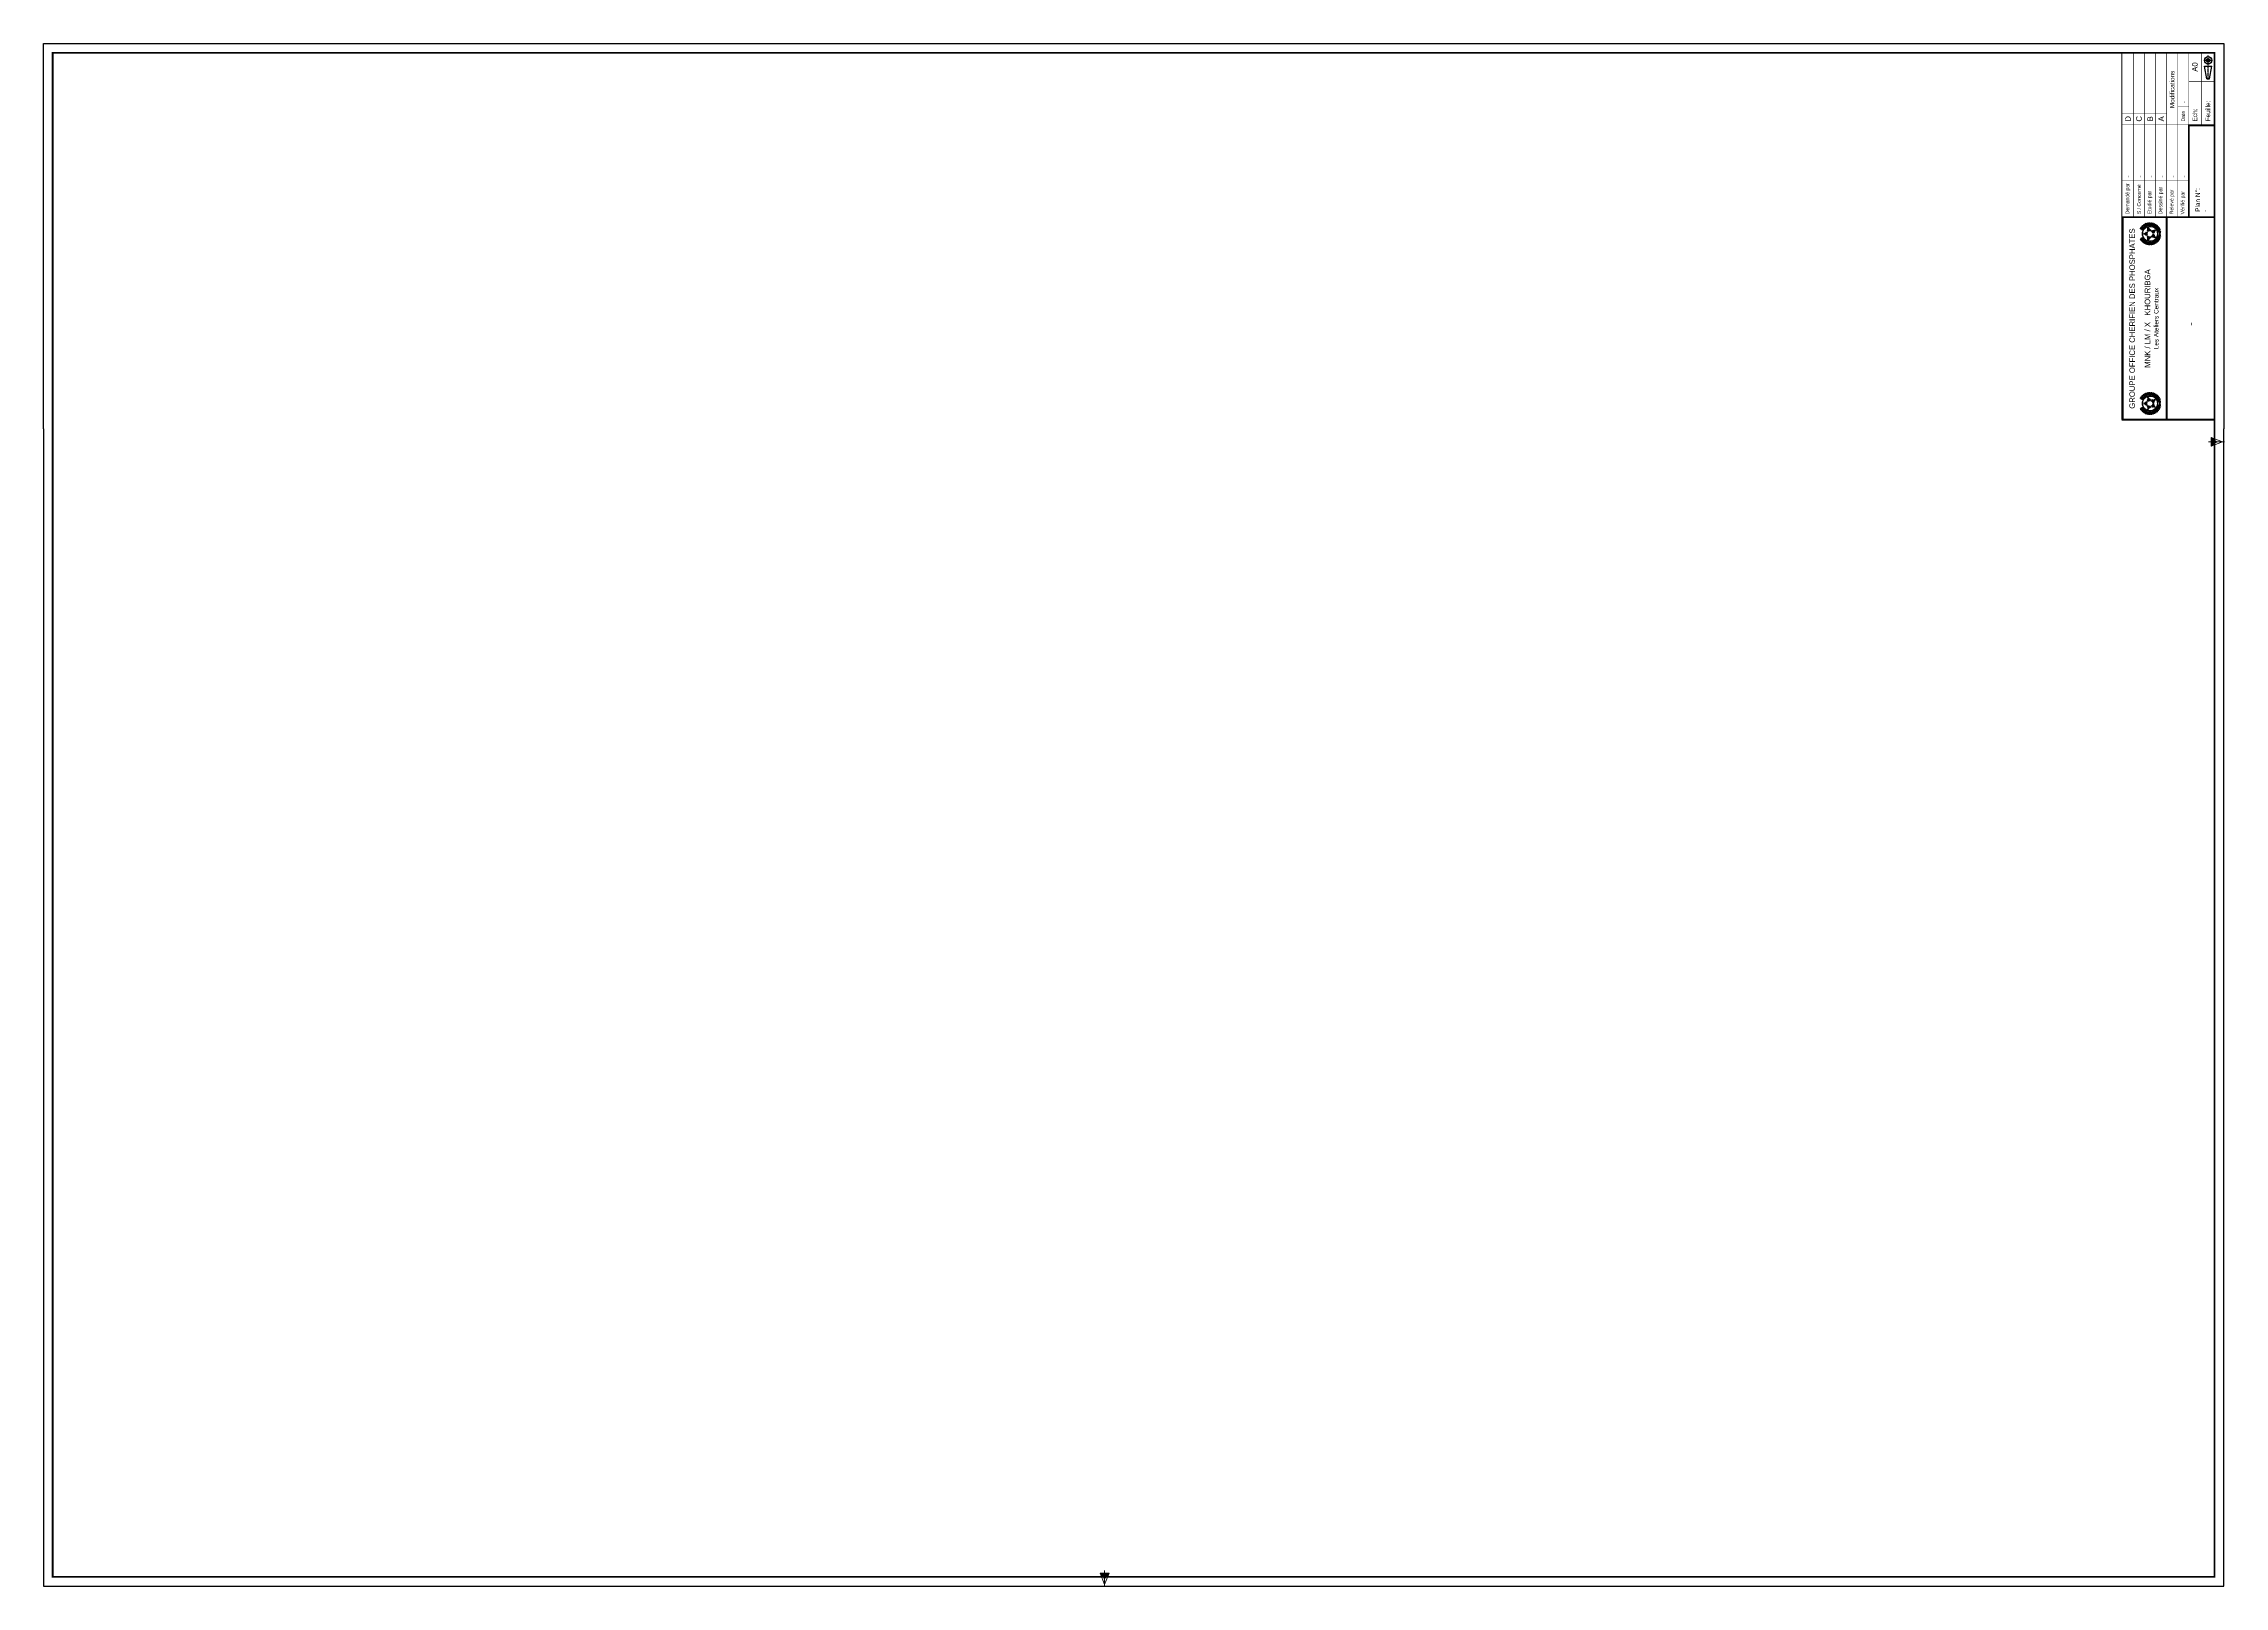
# Paper-space layout 'A0 Horizontal trac' of a CAD drawing. Header units: millimetres. Extents: x -6 to 1183, y -6 to 835.
import ezdxf

# ---------------------------------------------------------------- set-up
doc = ezdxf.new("R2010")
doc.units = ezdxf.units.MM
doc.header["$LTSCALE"] = 0.5
doc.linetypes.add('AXES2', pattern=[28.575, 19.05, -3.175, 3.175, -3.175])
doc.layers.add('fenêtre', color=41, linetype='Continuous', lineweight=0)
doc.layers.add('fort', color=7, linetype='Continuous', lineweight=30)
doc.layers.add('format', color=7, linetype='Continuous')
doc.styles.get("Standard").update_dxf_attribs({"font": 'BKANT.TTF'})

psp = doc.layouts.new('A0 Horizontal trac')

# ---------------------------------------------------------------- hatches: boundary and pattern name
at = {"lineweight": 15}
h = psp.add_hatch(color=256, dxfattribs=at)
h.paths.add_polyline_path([(1176.2, 615.7), (1177.4, 616.7), (1177.4, 618.1), (1176.2, 618.1)])
h.paths.add_polyline_path([(1176.2, 618.1), (1177.4, 618.1), (1177.4, 619.6), (1176.2, 620.5)])
h.paths.add_polyline_path([(1179.1, 618.1), (1177.4, 619.6), (1177.4, 618.1)])
h.paths.add_polyline_path([(1179.1, 618.1), (1177.4, 618.1), (1177.4, 616.7)])
h = psp.add_hatch(color=256, dxfattribs=at)
h.paths.add_polyline_path([(575.2, 1.2), (574.2, 0), (572.7, 0), (572.7, 1.2)])
h.paths.add_polyline_path([(572.7, 1.2), (572.7, 0), (571.3, 0), (570.3, 1.2)])
h.paths.add_polyline_path([(572.7, -1.7), (571.3, 0), (572.7, 0)])
h.paths.add_polyline_path([(572.7, -1.7), (572.7, 0), (574.2, 0)])
at = {"layer": 'format'}
h = psp.add_hatch(color=256, dxfattribs=at)
h.paths.add_polyline_path([(1142.8, 737, 0.964376), (1142.8, 737.4, -0.024389), (1142.3, 737.5)])
h.paths.add_polyline_path([(1142.8, 737.3, -1), (1142.8, 737.1, -1)], flags=16)
h.paths.add_polyline_path([(1142.6, 736.7), (1142.7, 736.8), (1142.6, 736.9), (1142.5, 736.8)])
h.paths.add_polyline_path([(1142.8, 736.1, 0.964376), (1142.8, 736.6), (1142.3, 736.1, -0.024389)])
h.paths.add_polyline_path([(1142.8, 736.4, -1), (1142.8, 736.3, -1)], flags=16)
h.paths.add_polyline_path([(1143.5, 736.1, 0.964376), (1143.5, 736.5), (1143, 736.1, -0.024389)])
h.paths.add_polyline_path([(1143.5, 736.4, -1), (1143.5, 736.2, -1)], flags=16)
h.paths.add_polyline_path([(1143.5, 736.7), (1143.4, 736.8), (1143.3, 736.8), (1143.4, 736.7)])
h.paths.add_polyline_path([(1143.6, 736.9, 0.964376), (1143.7, 737.4, -0.024389), (1143.2, 737.5)])
h.paths.add_polyline_path([(1143.6, 737.2, -1), (1143.6, 737.1, -1)], flags=16)
h = psp.add_hatch(color=256, dxfattribs=at)
edge = h.paths.add_edge_path()
edge.add_arc((1138.2, 735), 0.258, 328.9175, 477.0003, ccw=False)
edge.add_spline(control_points=[(1138.4, 734.9), (1138.4, 734.9), (1138.4, 734.8), (1138.2, 734.8), (1138.1, 734.9), (1137.9, 734.9), (1137.8, 734.8), (1137.8, 734.8)], knot_values=[0, 0, 0, 0, 0.093088, 0.215883, 0.368388, 0.585165, 0.721177, 0.721177, 0.721177, 0.721177], degree=3, periodic=0)
edge.add_arc((1142.1, 731.7), 5.27, 504.8469, 511.1666)
edge.add_arc((1137.4, 734.3), 0.0315, 153.8888, 320.3248, ccw=False)
edge.add_arc((1142.8, 731.5), 6.06, 505.8499, 512.3199, ccw=False)
edge.add_arc((1138.8, 734.2), 1.24, 482.7025, 505.3707, ccw=False)
h.paths.add_polyline_path([(1138.2, 734.9, 1), (1138.2, 735.1, 1)], flags=16)
h = psp.add_hatch(color=256, dxfattribs=at)
edge = h.paths.add_edge_path()
edge.add_arc((1142.8, 731.5), 6.06, 567.6801, 574.1501, ccw=False)
edge.add_arc((1137.4, 728.7), 0.0315, 399.6752, 566.1112, ccw=False)
edge.add_arc((1142.1, 731.3), 5.27, 568.8334, 575.1531)
edge.add_spline(control_points=[(1137.8, 728.2), (1137.8, 728.2), (1137.9, 728.1), (1138.1, 728.1), (1138.2, 728.2), (1138.4, 728.2), (1138.4, 728.1), (1138.4, 728.1)], knot_values=[0, 0, 0, 0, 0.136012, 0.352789, 0.505294, 0.628089, 0.721177, 0.721177, 0.721177, 0.721177], degree=3, periodic=0)
edge.add_arc((1138.2, 728), 0.258, 242.9997, 391.0825, ccw=False)
edge.add_arc((1138.8, 728.8), 1.24, 574.6293, 597.2975, ccw=False)
h.paths.add_polyline_path([(1138.2, 727.9, 1), (1138.2, 728.1, 1)], flags=16)
h = psp.add_hatch(color=256, dxfattribs=at)
edge = h.paths.add_edge_path()
edge.add_arc((1142, 732), 4.71, 149.5786, 153.4947)
edge.add_arc((1137.8, 734.1), 0.0315, 150.7347, 341.8801)
edge.add_arc((1141.7, 732), 4.47, 147.4587, 151.6874, ccw=False)
edge.add_arc((1138.1, 734.3), 0.196, 67.6195, 138.1972, ccw=False)
edge.add_line((1138.2, 734.4), (1138.2, 734.3))
edge.add_arc((1138.2, 734.2), 0.0557, 159.4038, 203.7122)
edge.add_line((1138.2, 734.2), (1138, 734))
edge.add_arc((1138, 733.9), 0.0277, 143.4738, 323.4738)
edge.add_line((1138, 733.9), (1138.2, 734.2))
edge.add_arc((1138.2, 734.2), 0.0557, 263.2354, 307.5438)
edge.add_line((1138.2, 734.2), (1138.4, 734.3))
edge.add_arc((1138.3, 734.1), 0.196, -31.2496, 39.3281, ccw=False)
edge.add_arc((1135, 737), 4.47, 315.2602, 319.4889, ccw=False)
edge.add_arc((1138.2, 733.8), 0.0315, 125.0675, 316.2129)
edge.add_arc((1135, 737.2), 4.71, 313.4529, 317.369)
edge.add_arc((1138.4, 734), 0.0502, 317.369, 342.1116)
edge.add_arc((1137.9, 734.2), 0.62, 342.1116, 382.7698)
edge.add_arc((1138.3, 734.4), 0.15, 16.9371, 90.0105)
edge.add_arc((1138.3, 733.9), 0.62, 84.1778, 124.836)
edge.add_arc((1137.9, 734.4), 0.0502, 124.836, 149.5786)
edge = h.paths.add_edge_path(flags=16)
edge.add_arc((1138.2, 734.3), 0.0205, 233.4738, 313.7888)
edge.add_line((1138.2, 734.2), (1138.4, 734.3))
edge.add_arc((1138.4, 734.4), 0.0502, 294.4965, 315.7241)
edge.add_arc((1138.3, 734.4), 0.0958, 315.7241, 513.2528)
edge.add_arc((1138.3, 734.4), 0.0401, 153.2528, 172.4511)
edge.add_line((1138.2, 734.4), (1138.2, 734.3))
edge.add_arc((1138.2, 734.3), 0.0205, 153.1588, 233.4738)
edge = h.paths.add_edge_path(flags=16)
edge.add_arc((1138.4, 734.3), 0.0401, 294.4965, 313.6947)
h = psp.add_hatch(color=256, dxfattribs=at)
edge = h.paths.add_edge_path()
edge.add_arc((1142, 731), 4.71, 206.5053, 210.4214)
edge.add_arc((1137.9, 728.6), 0.0502, 210.4214, 235.164)
edge.add_arc((1138.3, 729.1), 0.62, 235.164, 275.8222)
edge.add_arc((1138.3, 728.6), 0.15, 269.9895, 343.0629)
edge.add_arc((1137.9, 728.8), 0.62, 337.2302, 377.8884)
edge.add_arc((1138.4, 729), 0.0502, 17.8884, 42.631)
edge.add_arc((1135, 725.8), 4.71, 42.631, 46.5471)
edge.add_arc((1138.2, 729.2), 0.0315, 43.7871, 234.9325)
edge.add_arc((1135, 726.1), 4.47, 40.5111, 44.7398, ccw=False)
edge.add_arc((1138.3, 728.9), 0.196, -39.3281, 31.2496, ccw=False)
edge.add_line((1138.4, 728.7), (1138.2, 728.8))
edge.add_arc((1138.2, 728.8), 0.0557, 52.4562, 96.7646)
edge.add_line((1138.2, 728.8), (1138, 729.1))
edge.add_arc((1138, 729.1), 0.0277, 36.5262, 216.5262)
edge.add_line((1138, 729), (1138.2, 728.8))
edge.add_arc((1138.2, 728.8), 0.0557, 156.2878, 200.5962)
edge.add_line((1138.2, 728.7), (1138.2, 728.6))
edge.add_arc((1138.1, 728.7), 0.196, 221.8028, 292.3805, ccw=False)
edge.add_arc((1141.7, 731), 4.47, 208.3126, 212.5413, ccw=False)
edge.add_arc((1137.8, 728.9), 0.0315, 18.1199, 209.2653)
edge = h.paths.add_edge_path(flags=16)
edge.add_arc((1138.2, 728.7), 0.0205, 46.2112, 126.5262)
edge.add_arc((1138.2, 728.7), 0.0205, 126.5262, 206.8412)
edge.add_line((1138.2, 728.7), (1138.2, 728.6))
edge.add_arc((1138.3, 728.6), 0.0401, 187.5489, 206.7472)
edge.add_arc((1138.3, 728.6), 0.0958, 206.7472, 404.2759)
edge.add_arc((1138.4, 728.7), 0.0502, 44.2759, 65.5035)
edge.add_line((1138.4, 728.7), (1138.2, 728.8))
edge = h.paths.add_edge_path(flags=16)
edge.add_arc((1138.4, 728.7), 0.0401, 46.3053, 65.5035)
h = psp.add_hatch(color=256, dxfattribs=at)
h.paths.add_polyline_path([(1138.4, 735.6), (1139, 735.5, 0.964376), (1138.7, 735.9, -0.024389)])
h.paths.add_polyline_path([(1138.9, 735.8, -1), (1138.9, 735.6, -1)], flags=16)
h.paths.add_polyline_path([(1139.1, 735.2), (1139.1, 735.3), (1139, 735.3), (1139, 735.2)])
h.paths.add_polyline_path([(1139.3, 734.6, -0.024389), (1139.6, 734.9, 0.964376), (1139.3, 735.2)])
h.paths.add_polyline_path([(1139.5, 735.1, -1), (1139.5, 735, -1)], flags=16)
h.paths.add_polyline_path([(1139.7, 736, 0.964376), (1139.4, 736.4, -0.024389), (1139, 736.2)])
h.paths.add_polyline_path([(1139.5, 736.3, -1), (1139.5, 736.1, -1)], flags=16)
h.paths.add_polyline_path([(1139.6, 735.9), (1139.6, 735.7), (1139.7, 735.7), (1139.8, 735.8)])
h.paths.add_polyline_path([(1139.8, 735, -0.024389), (1140.2, 735.3, 0.964376), (1139.9, 735.7)])
h.paths.add_polyline_path([(1140, 735.6, -1), (1140, 735.4, -1)], flags=16)
h = psp.add_hatch(color=256, dxfattribs=at)
h.paths.add_polyline_path([(1138.7, 727.1, 0.964376), (1139, 727.5), (1138.4, 727.4, -0.024389)])
h.paths.add_polyline_path([(1138.9, 727.4, -1), (1138.9, 727.2, -1)], flags=16)
h.paths.add_polyline_path([(1139, 727.8), (1139, 727.7), (1139.1, 727.7), (1139.1, 727.8)])
h.paths.add_polyline_path([(1139.3, 727.8, 0.964376), (1139.6, 728.1, -0.024389), (1139.3, 728.4)])
h.paths.add_polyline_path([(1139.5, 728, -1), (1139.5, 727.9, -1)], flags=16)
h.paths.add_polyline_path([(1139, 726.8, -0.024389), (1139.4, 726.6, 0.964376), (1139.7, 727)])
h.paths.add_polyline_path([(1139.5, 726.9, -1), (1139.5, 726.7, -1)], flags=16)
h.paths.add_polyline_path([(1139.8, 727.2), (1139.7, 727.3), (1139.6, 727.3), (1139.6, 727.1)])
h.paths.add_polyline_path([(1139.9, 727.3, 0.964376), (1140.2, 727.7, -0.024389), (1139.8, 728)])
h.paths.add_polyline_path([(1140, 727.6, -1), (1140, 727.4, -1)], flags=16)
h = psp.add_hatch(color=256, dxfattribs=at)
edge = h.paths.add_edge_path()
edge.add_arc((1139, 734.5), 0.258, 335.5472, 498.0301)
edge.add_spline(control_points=[(1138.8, 734.7), (1138.7, 734.6), (1138.7, 734.6), (1138.8, 734.4), (1138.9, 734.3), (1138.9, 734.1), (1138.9, 734), (1138.9, 734)], knot_values=[0, 0, 0, 0, 0.093088, 0.215883, 0.368388, 0.585165, 0.721177, 0.721177, 0.721177, 0.721177], degree=3, periodic=0)
edge.add_arc((1134.7, 737.2), 5.27, 315.781, 322.1007, ccw=False)
edge.add_arc((1138.5, 733.5), 0.0315, 146.6228, 313.0588)
edge.add_arc((1134.3, 737.8), 6.06, 314.6277, 321.0977)
edge.add_arc((1138, 734.8), 1.24, 321.5768, 341.2495)
h.paths.add_polyline_path([(1139, 734.6, -1), (1139, 734.4, -1)], flags=16)
h = psp.add_hatch(color=256, dxfattribs=at)
edge = h.paths.add_edge_path()
edge.add_arc((1134.3, 725.2), 6.06, 398.9023, 405.3723)
edge.add_arc((1138.5, 729.5), 0.0315, 406.9412, 573.3772)
edge.add_arc((1134.7, 725.8), 5.27, 397.8993, 404.219, ccw=False)
edge.add_spline(control_points=[(1138.9, 729), (1138.9, 729), (1138.9, 728.9), (1138.9, 728.7), (1138.8, 728.6), (1138.7, 728.5), (1138.7, 728.4), (1138.8, 728.4)], knot_values=[0, 0, 0, 0, 0.136012, 0.352789, 0.505294, 0.628089, 0.721177, 0.721177, 0.721177, 0.721177], degree=3, periodic=0)
edge.add_arc((1139, 728.5), 0.258, 221.9699, 384.4528)
edge.add_arc((1138, 728.2), 1.24, 378.7505, 398.4232)
h.paths.add_polyline_path([(1139, 728.4, -1), (1139, 728.6, -1)], flags=16)
h = psp.add_hatch(color=256, dxfattribs=at)
edge = h.paths.add_edge_path(flags=16)
edge.add_arc((1142.8, 731.5), 4.07, 0, 360)
edge = h.paths.add_edge_path()
edge.add_arc((1142.8, 731.5), 4.12, 0, 360)
h = psp.add_hatch(color=256, dxfattribs=at)
h.paths.add_polyline_path([(1140.5, 732.2), (1140.7, 732.1), (1139.2, 731.5), (1140.7, 730.9), (1140.5, 730.8), (1140.8, 730.6), (1141.3, 730.8, -0.22124), (1141.3, 732.2), (1140.8, 732.4)])
h.paths.add_polyline_path([(1140.6, 732.2), (1140.9, 732.1), (1139.3, 731.5), (1140.9, 730.9), (1140.6, 730.8), (1140.8, 730.7), (1141.2, 730.8, -0.205947), (1141.2, 732.2), (1140.8, 732.3)], flags=16)
h = psp.add_hatch(color=256, dxfattribs=at)
h.paths.add_polyline_path([(1139.3, 731.5), (1140.9, 732.1), (1140.6, 732.2), (1140.8, 732.3), (1141.2, 732.2, 0.205947), (1141.2, 730.8), (1140.8, 730.7), (1140.6, 730.8), (1140.9, 730.9)])
h.paths.add_polyline_path([(1141.7, 728.2), (1141.6, 729.9), (1141.4, 729.7), (1141.4, 729.9), (1141.6, 730.2, 0.205947), (1142.9, 729.8), (1143, 729.4), (1142.8, 729.3), (1142.8, 729.5)])
h.paths.add_polyline_path([(1144, 729.9), (1144.1, 729.7), (1143.8, 729.7), (1143.7, 730, 0.205947), (1144.5, 731.1), (1144.8, 731), (1144.9, 730.8), (1144.7, 730.9), (1145.6, 729.5)])
h.paths.add_polyline_path([(1144.5, 731.9, 0.205947), (1143.7, 733), (1143.8, 733.3), (1144.1, 733.3), (1144, 733.1), (1145.6, 733.5), (1144.7, 732.1), (1144.9, 732.2), (1144.8, 732)])
h.paths.add_polyline_path([(1141.6, 732.8), (1141.4, 733.1), (1141.4, 733.3), (1141.6, 733.1), (1141.7, 734.8), (1142.8, 733.5), (1142.8, 733.8), (1143, 733.6), (1142.9, 733.2, 0.205947)])
h = psp.add_hatch(color=256, dxfattribs=at)
h.paths.add_polyline_path([(1139.8, 736.7), (1140.4, 736.5, 0.964376), (1140.2, 736.9, -0.024389)])
h.paths.add_polyline_path([(1140.3, 736.7, -1), (1140.3, 736.6, -1)], flags=16)
h.paths.add_polyline_path([(1140.4, 736.2), (1140.3, 736.3), (1140.3, 736.2), (1140.4, 736.1)])
h.paths.add_polyline_path([(1140.8, 735.7, 0.964376), (1140.6, 736.1), (1140.4, 735.4, -0.024389)])
h.paths.add_polyline_path([(1140.7, 736, -1), (1140.7, 735.8, -1)], flags=16)
h.paths.add_polyline_path([(1140.6, 737.1), (1141.2, 736.8, 0.964376), (1141, 737.2, -0.024389)])
h.paths.add_polyline_path([(1141.1, 737.1, -1), (1141.1, 736.9, -1)], flags=16)
h.paths.add_polyline_path([(1141.1, 736.6), (1141, 736.5), (1141.1, 736.4), (1141.2, 736.5)])
h.paths.add_polyline_path([(1141, 735.8, -0.024389), (1141.4, 735.9, 0.964376), (1141.3, 736.3)])
h.paths.add_polyline_path([(1141.3, 736.2, -1), (1141.3, 736, -1)], flags=16)
h = psp.add_hatch(color=256, dxfattribs=at)
h.paths.add_polyline_path([(1140.2, 726.1, 0.964376), (1140.4, 726.6), (1139.8, 726.3, -0.024389)])
h.paths.add_polyline_path([(1140.3, 726.4, -1), (1140.3, 726.3, -1)], flags=16)
h.paths.add_polyline_path([(1140.4, 726.9), (1140.3, 726.9), (1140.3, 726.7), (1140.4, 726.8)])
h.paths.add_polyline_path([(1140.4, 727.6), (1140.6, 726.9, 0.964376), (1140.8, 727.3, -0.024389)])
h.paths.add_polyline_path([(1140.7, 727.2, -1), (1140.7, 727.1, -1)], flags=16)
h.paths.add_polyline_path([(1141, 725.8, 0.964376), (1141.2, 726.3), (1140.6, 725.9, -0.024389)])
h.paths.add_polyline_path([(1141.1, 726.1, -1), (1141.1, 726, -1)], flags=16)
h.paths.add_polyline_path([(1141.2, 726.5), (1141.1, 726.6), (1141, 726.5), (1141.1, 726.4)])
h.paths.add_polyline_path([(1141.3, 726.7, 0.964376), (1141.4, 727.1, -0.024389), (1141, 727.2)])
h.paths.add_polyline_path([(1141.3, 727, -1), (1141.3, 726.8, -1)], flags=16)
h = psp.add_hatch(color=256, dxfattribs=at)
h.paths.add_polyline_path([(1141.7, 734.9), (1141.6, 733.3), (1141.4, 733.4), (1141.3, 733.1), (1141.6, 732.7, -0.22124), (1143, 733.2), (1143, 733.6), (1142.8, 733.9), (1142.7, 733.6)])
h.paths.add_polyline_path([(1142.8, 733.5), (1142.8, 733.8), (1143, 733.6), (1142.9, 733.2, 0.205947), (1141.6, 732.8), (1141.4, 733.1), (1141.4, 733.3), (1141.6, 733.1), (1141.7, 734.8)], flags=16)
h = psp.add_hatch(color=256, dxfattribs=at)
h.paths.add_polyline_path([(1141.4, 729.6), (1141.6, 729.8), (1141.7, 728.1), (1142.7, 729.4), (1142.8, 729.2), (1143, 729.4), (1143, 729.9, -0.22124), (1141.6, 730.3), (1141.3, 729.9)])
h.paths.add_polyline_path([(1141.4, 729.7), (1141.6, 729.9), (1141.7, 728.2), (1142.8, 729.5), (1142.8, 729.3), (1143, 729.4), (1142.9, 729.8, -0.205947), (1141.6, 730.2), (1141.4, 729.9)], flags=16)
h = psp.add_hatch(color=256, dxfattribs=at)
h.paths.add_polyline_path([(1142, 736.9, 0.964376), (1141.9, 737.4, -0.024389), (1141.4, 737.3)])
h.paths.add_polyline_path([(1141.9, 737.2, -1), (1141.9, 737.1, -1)], flags=16)
h.paths.add_polyline_path([(1141.8, 736.8), (1141.8, 736.7), (1141.9, 736.6), (1141.9, 736.7)])
h.paths.add_polyline_path([(1141.6, 736, -0.024389), (1142.1, 736.1, 0.964376), (1142, 736.5)])
h.paths.add_polyline_path([(1142, 736.4, -1), (1142, 736.2, -1)], flags=16)
h = psp.add_hatch(color=256, dxfattribs=at)
h.paths.add_polyline_path([(1141.4, 725.7, -0.024389), (1141.9, 725.6, 0.964376), (1142, 726.1)])
h.paths.add_polyline_path([(1141.9, 725.9, -1), (1141.9, 725.8, -1)], flags=16)
h.paths.add_polyline_path([(1141.9, 726.3), (1141.9, 726.4), (1141.8, 726.3), (1141.8, 726.2)])
h.paths.add_polyline_path([(1142, 726.5, 0.964376), (1142.1, 726.9, -0.024389), (1141.6, 727)])
h.paths.add_polyline_path([(1142, 726.8, -1), (1142, 726.6, -1)], flags=16)
h = psp.add_hatch(color=256, dxfattribs=at)
h.paths.add_polyline_path([(1142.3, 725.5, -0.024389), (1142.8, 725.6, 0.964376), (1142.8, 726)])
h.paths.add_polyline_path([(1142.8, 725.9, -1), (1142.8, 725.7, -1)], flags=16)
h.paths.add_polyline_path([(1142.5, 726.2), (1142.6, 726.1), (1142.7, 726.2), (1142.6, 726.3)])
h.paths.add_polyline_path([(1142.3, 726.9), (1142.8, 726.4, 0.964376), (1142.8, 726.9, -0.024389)])
h.paths.add_polyline_path([(1142.8, 726.7, -1), (1142.8, 726.6, -1)], flags=16)
h.paths.add_polyline_path([(1143, 726.9), (1143.5, 726.5, 0.964376), (1143.5, 726.9, -0.024389)])
h.paths.add_polyline_path([(1143.5, 726.8, -1), (1143.5, 726.6, -1)], flags=16)
h.paths.add_polyline_path([(1143.4, 726.4), (1143.3, 726.2), (1143.4, 726.2), (1143.5, 726.3)])
h.paths.add_polyline_path([(1143.2, 725.5, -0.024389), (1143.7, 725.6, 0.964376), (1143.6, 726.1)])
h.paths.add_polyline_path([(1143.6, 725.9, -1), (1143.6, 725.8, -1)], flags=16)
h = psp.add_hatch(color=256, dxfattribs=at)
h.paths.add_polyline_path([(1145, 732.2), (1144.8, 732.2), (1145.7, 733.6), (1144.1, 733.2), (1144.2, 733.4), (1143.8, 733.4), (1143.6, 733, -0.22124), (1144.4, 731.8), (1144.9, 731.9)])
h.paths.add_polyline_path([(1144.9, 732.2), (1144.7, 732.1), (1145.6, 733.5), (1144, 733.1), (1144.1, 733.3), (1143.8, 733.3), (1143.7, 733, -0.205947), (1144.5, 731.9), (1144.8, 732)], flags=16)
h = psp.add_hatch(color=256, dxfattribs=at)
h.paths.add_polyline_path([(1144.2, 729.6), (1144.1, 729.8), (1145.7, 729.4), (1144.8, 730.8), (1145, 730.8), (1144.9, 731.1), (1144.4, 731.2, -0.22124), (1143.6, 730), (1143.8, 729.6)])
h.paths.add_polyline_path([(1144.1, 729.7), (1144, 729.9), (1145.6, 729.5), (1144.7, 730.9), (1144.9, 730.8), (1144.8, 731), (1144.5, 731.1, -0.205947), (1143.7, 730), (1143.8, 729.7)], flags=16)
h = psp.add_hatch(color=256, dxfattribs=at)
h.paths.add_polyline_path([(1144.4, 736.8, 0.964376), (1144.5, 737.2, -0.024389), (1144.1, 737.3)])
h.paths.add_polyline_path([(1144.5, 737.1, -1), (1144.5, 736.9, -1)], flags=16)
h.paths.add_polyline_path([(1144.1, 736.6), (1144.2, 736.5), (1144.3, 736.6), (1144.2, 736.7)])
h.paths.add_polyline_path([(1143.7, 736, -0.024389), (1144.1, 735.9, 0.964376), (1144.3, 736.3)])
h.paths.add_polyline_path([(1144.2, 736.2, -1), (1144.2, 736, -1)], flags=16)
h.paths.add_polyline_path([(1144.8, 735.7, 0.964376), (1145, 736.1), (1144.4, 735.8, -0.024389)])
h.paths.add_polyline_path([(1144.9, 736, 1), (1144.9, 735.8, 1)], flags=16)
h.paths.add_polyline_path([(1145.2, 736.5, 0.964376), (1145.4, 736.9, -0.024389), (1145, 737.1)])
h.paths.add_polyline_path([(1145.3, 736.7, -1), (1145.3, 736.6, -1)], flags=16)
h.paths.add_polyline_path([(1145, 736.4), (1144.9, 736.4), (1144.9, 736.2), (1145, 736.3)])
h = psp.add_hatch(color=256, dxfattribs=at)
h.paths.add_polyline_path([(1144.1, 725.7, -0.024389), (1144.5, 725.8, 0.964376), (1144.4, 726.3)])
h.paths.add_polyline_path([(1144.5, 726.1, -1), (1144.5, 725.9, -1)], flags=16)
h.paths.add_polyline_path([(1144.2, 726.3), (1144.3, 726.4), (1144.2, 726.5), (1144.1, 726.4)])
h.paths.add_polyline_path([(1144.3, 726.7, 0.964376), (1144.1, 727.1, -0.024389), (1143.7, 727)])
h.paths.add_polyline_path([(1144.2, 727, -1), (1144.2, 726.8, -1)], flags=16)
h.paths.add_polyline_path([(1144.4, 727.2), (1145, 726.9, 0.964376), (1144.8, 727.3, -0.024389)])
h.paths.add_polyline_path([(1144.9, 727.2, 1), (1144.9, 727, 1)], flags=16)
h.paths.add_polyline_path([(1145, 725.9, -0.024389), (1145.4, 726.1, 0.964376), (1145.2, 726.6)])
h.paths.add_polyline_path([(1145.3, 726.4, -1), (1145.3, 726.3, -1)], flags=16)
h.paths.add_polyline_path([(1145, 726.7), (1144.9, 726.8), (1144.9, 726.6), (1145, 726.6)])
h = psp.add_hatch(color=256, dxfattribs=at)
h.paths.add_polyline_path([(1145.4, 735.3, 0.964376), (1145.6, 735.7), (1145, 735.6, -0.024389)])
h.paths.add_polyline_path([(1145.5, 735.6, -1), (1145.5, 735.4, -1)], flags=16)
h.paths.add_polyline_path([(1145.6, 736), (1145.6, 735.9), (1145.7, 735.9), (1145.7, 736)])
h.paths.add_polyline_path([(1145.9, 736, 0.964376), (1146.1, 736.4, -0.024389), (1145.8, 736.7)])
h.paths.add_polyline_path([(1146, 736.1, -1), (1146, 736.3, -1)], flags=16)
h.paths.add_polyline_path([(1146.5, 736.2), (1146.5, 735.5, 0.964376), (1146.8, 735.9, -0.024389)])
h.paths.add_polyline_path([(1146.7, 735.6, -1), (1146.7, 735.8, -1)], flags=16)
h.paths.add_polyline_path([(1146.3, 735.4), (1146.3, 735.5), (1146.2, 735.5), (1146.2, 735.4)])
h.paths.add_polyline_path([(1145.9, 734.9, 0.964376), (1146.2, 735.2), (1145.6, 735.2, -0.024389)])
h.paths.add_polyline_path([(1146.1, 735.1, -1), (1146.1, 735, -1)], flags=16)
h.paths.add_polyline_path([(1146.1, 734.7, -0.024389), (1146.4, 734.4, 0.964376), (1146.7, 734.7)])
h.paths.add_polyline_path([(1146.6, 734.6, -1), (1146.6, 734.4, -1)], flags=16)
h.paths.add_polyline_path([(1146.9, 734.8), (1146.9, 735), (1146.8, 735), (1146.7, 734.8)])
h.paths.add_polyline_path([(1147.1, 734.9, 0.964376), (1147.4, 735.2, -0.024389), (1147.2, 735.6)])
h.paths.add_polyline_path([(1147.2, 735, -1), (1147.2, 735.2, -1)], flags=16)
h.paths.add_polyline_path([(1147.4, 734.3), (1147.2, 734.4), (1147.2, 734.2), (1147.3, 734.2)])
h.paths.add_polyline_path([(1146.8, 733.8, 0.964376), (1147.2, 734), (1146.5, 734.2, -0.024389)])
h.paths.add_polyline_path([(1147, 734, -1), (1147, 733.8, -1)], flags=16)
h.paths.add_polyline_path([(1147.9, 734.5, -0.024389), (1147.7, 734.9), (1147.5, 734.2, 0.964376)])
h.paths.add_polyline_path([(1147.7, 734.5, -1), (1147.7, 734.3, -1)], flags=16)
h.paths.add_polyline_path([(1147.7, 733.5), (1147.7, 733.6), (1147.6, 733.7), (1147.6, 733.5)])
h = psp.add_hatch(color=256, dxfattribs=at)
h.paths.add_polyline_path([(1145, 727.5), (1145.6, 727.3, 0.964376), (1145.4, 727.7, -0.024389)])
h.paths.add_polyline_path([(1145.5, 727.6, -1), (1145.5, 727.4, -1)], flags=16)
h.paths.add_polyline_path([(1145.7, 727), (1145.7, 727.1), (1145.6, 727.1), (1145.6, 727)])
h.paths.add_polyline_path([(1145.8, 726.3, -0.024389), (1146.1, 726.6, 0.964376), (1145.9, 727)])
h.paths.add_polyline_path([(1146, 726.9, -1), (1146, 726.7, -1)], flags=16)
h.paths.add_polyline_path([(1146.8, 727.1, 0.964376), (1146.5, 727.5), (1146.5, 726.8, -0.024389)])
h.paths.add_polyline_path([(1146.7, 727.4, -1), (1146.7, 727.2, -1)], flags=16)
h.paths.add_polyline_path([(1146.2, 727.6), (1146.2, 727.5), (1146.3, 727.5), (1146.3, 727.6)])
h.paths.add_polyline_path([(1145.6, 727.8), (1146.2, 727.8, 0.964376), (1145.9, 728.1, -0.024389)])
h.paths.add_polyline_path([(1146.1, 728, -1), (1146.1, 727.9, -1)], flags=16)
h.paths.add_polyline_path([(1146.7, 728.3, 0.964376), (1146.4, 728.6, -0.024389), (1146.1, 728.3)])
h.paths.add_polyline_path([(1146.6, 728.6, -1), (1146.6, 728.4, -1)], flags=16)
h.paths.add_polyline_path([(1146.7, 728.2), (1146.8, 728), (1146.9, 728), (1146.9, 728.2)])
h.paths.add_polyline_path([(1147.2, 727.4, -0.024389), (1147.4, 727.8, 0.964376), (1147.1, 728.1)])
h.paths.add_polyline_path([(1147.2, 728, -1), (1147.2, 727.8, -1)], flags=16)
h.paths.add_polyline_path([(1147.3, 728.8), (1147.2, 728.8), (1147.2, 728.7), (1147.4, 728.7)])
h.paths.add_polyline_path([(1146.5, 728.8), (1147.2, 729, 0.964376), (1146.8, 729.2, -0.024389)])
h.paths.add_polyline_path([(1147, 729.2, -1), (1147, 729, -1)], flags=16)
h.paths.add_polyline_path([(1147.5, 728.8), (1147.7, 728.1, -0.024389), (1147.9, 728.5, 0.964376)])
h.paths.add_polyline_path([(1147.7, 728.7, -1), (1147.7, 728.5, -1)], flags=16)
h.paths.add_polyline_path([(1147.6, 729.5), (1147.6, 729.4), (1147.7, 729.4), (1147.7, 729.5)])
h = psp.add_hatch(color=256, dxfattribs=at)
h.paths.add_polyline_path([(1147.3, 733.1, -0.337357), (1147.1, 733.2, 0.024389), (1146.9, 733.6), (1147.5, 733.4, -0.473101)])
h.paths.add_polyline_path([(1147.4, 733.3, -1), (1147.2, 733.3, -1)], flags=16)
h.paths.add_polyline_path([(1148.3, 733.7, -0.470085), (1148.1, 733.4, -0.340107), (1147.9, 733.5), (1148.2, 734.1, 0.024389)])
h.paths.add_polyline_path([(1148.2, 733.6, -1), (1148, 733.6, -1)], flags=16)
h = psp.add_hatch(color=256, dxfattribs=at)
h.paths.add_polyline_path([(1147.3, 729.9, -0.473101), (1147.5, 729.7), (1146.9, 729.4, 0.024389), (1147.1, 729.8, -0.337357)])
h.paths.add_polyline_path([(1147.3, 729.6, 1), (1147.3, 729.8, 1)], flags=16)
h.paths.add_polyline_path([(1148.1, 729.6, -0.470085), (1148.3, 729.3, 0.024389), (1148.2, 728.9), (1147.9, 729.5, -0.340107)])
h.paths.add_polyline_path([(1148.1, 729.3, -1), (1148.1, 729.5, -1)], flags=16)
for points in [[(1147.9, 732.8, 0.39618), (1148.2, 733.4, -0.11456), (1148.1, 733.4, -0.799068), (1147.4, 733.1, -0.11456), (1147.3, 733.1, 0.331621)], [(1147.3, 729.9, -0.11456), (1147.4, 729.9, -0.799068), (1148.1, 729.6, -0.11456), (1148.2, 729.6, 0.39618), (1147.9, 730.2, 0.331621)], [(1148.1, 731.6, -0.000158), (1148.1, 731.5), (1148.2, 731.5, 0.000158), (1148.2, 731.6, 0.227057), (1148.6, 733, 0.270244)], [(1148.1, 731.4, 0.000158), (1148.1, 731.5), (1148.2, 731.5, -0.000158), (1148.2, 731.4, -0.227057), (1148.6, 730.1, -0.270244)], [(1147.3, 640.5, 0.11456), (1147.4, 640.6, 0.799068), (1148.1, 640.9, 0.11456), (1148.2, 640.9, -0.39618), (1147.9, 640.3, -0.331621)], [(1147.9, 637.7, -0.39618), (1148.2, 637.1, 0.11456), (1148.1, 637.1, 0.799068), (1147.4, 637.4, 0.11456), (1147.3, 637.4, -0.331621)], [(1148.1, 639.1, -0.000158), (1148.1, 639), (1148.2, 639, 0.000158), (1148.2, 639.1, 0.227057), (1148.6, 640.4, 0.270244)], [(1148.1, 638.9, 0.000158), (1148.1, 639), (1148.2, 639, -0.000158), (1148.2, 638.9, -0.227057), (1148.6, 637.5, -0.270244)]]:
    psp.add_hatch(color=256, dxfattribs=at).paths.add_polyline_path(points)
h = psp.add_hatch(color=256, dxfattribs=at)
edge = h.paths.add_edge_path()
edge.add_arc((1036.9, 711.7), 113, 370.7223, 370.7571, ccw=False)
edge.add_ellipse((1147.9, 732.7), major_axis=(-0.188, -0.059), ratio=0.608909, start_angle=255.5131, end_angle=280.3162, ccw=False)
edge.add_arc((1037, 711.9), 113, 370.6813, 370.7189)
edge.add_arc((1147.7, 733.3), 0.497, 284.8968, 294.7408, ccw=False)
h = psp.add_hatch(color=256, dxfattribs=at)
edge = h.paths.add_edge_path()
edge.add_ellipse((1147.9, 732.7), major_axis=(-0.188, -0.059), ratio=0.608909, start_angle=96.0363, end_angle=280.3162, ccw=False)
edge.add_ellipse((1147.9, 732.7), major_axis=(-0.188, -0.059), ratio=0.608909, start_angle=-79.6838, end_angle=96.0363, ccw=False)
h = psp.add_hatch(color=256, dxfattribs=at)
edge = h.paths.add_edge_path()
edge.add_ellipse((1147.9, 730.3), major_axis=(-0.188, 0.059), ratio=0.608909, start_angle=263.9637, end_angle=439.6838, ccw=False)
edge.add_ellipse((1147.9, 730.3), major_axis=(-0.188, 0.059), ratio=0.608909, start_angle=79.6838, end_angle=263.9637, ccw=False)
h = psp.add_hatch(color=256, dxfattribs=at)
edge = h.paths.add_edge_path()
edge.add_ellipse((1147.9, 730.3), major_axis=(-0.188, 0.059), ratio=0.608909, start_angle=79.6838, end_angle=104.4869, ccw=False)
edge.add_arc((1036.9, 751.3), 113, 349.2429, 349.2777, ccw=False)
edge.add_arc((1147.7, 729.7), 0.497, 425.2592, 435.1032, ccw=False)
edge.add_arc((1037, 751.2), 113, 349.2811, 349.3187)
h = psp.add_hatch(color=256, dxfattribs=at)
edge = h.paths.add_edge_path()
edge.add_ellipse((1147.9, 732.7), major_axis=(-0.188, -0.059), ratio=0.608909, start_angle=71.2847, end_angle=96.0363)
edge.add_arc((1037, 711.9), 113, 370.0167, 370.5611, ccw=False)
edge.add_line((1148.2, 731.5), (1148.1, 731.5))
edge.add_arc((1036.9, 711.7), 113, 370.07, 370.604)
h = psp.add_hatch(color=256, dxfattribs=at)
edge = h.paths.add_edge_path()
edge.add_ellipse((1147.9, 730.3), major_axis=(-0.188, 0.059), ratio=0.608909, start_angle=263.9637, end_angle=288.7153, ccw=False)
edge.add_arc((1037, 751.2), 113, 349.4389, 349.9833)
edge.add_line((1148.2, 731.5), (1148.1, 731.5))
edge.add_arc((1036.9, 751.3), 113, 349.396, 349.93, ccw=False)
h = psp.add_hatch(color=256, dxfattribs=at)
edge = h.paths.add_edge_path()
edge.add_arc((1142.8, 639), 6.06, 145.8499, 152.3199)
edge.add_arc((1137.4, 641.8), 0.0315, 153.8888, 320.3248)
edge.add_arc((1142.1, 639.2), 5.27, 144.8469, 151.1666, ccw=False)
edge.add_spline(control_points=[(1137.8, 642.3), (1137.8, 642.3), (1137.9, 642.4), (1138.1, 642.4), (1138.2, 642.3), (1138.4, 642.3), (1138.4, 642.3), (1138.4, 642.4)], knot_values=[0, 0, 0, 0, 0.136012, 0.352789, 0.505294, 0.628089, 0.721177, 0.721177, 0.721177, 0.721177], degree=3, periodic=0)
edge.add_arc((1138.2, 642.5), 0.258, 328.9175, 477.0003)
edge.add_arc((1138.8, 641.7), 1.24, 122.7025, 145.3707)
h.paths.add_polyline_path([(1138.2, 642.6, -1), (1138.2, 642.4, -1)], flags=16)
h = psp.add_hatch(color=256, dxfattribs=at)
h.paths.add_polyline_path([(1138.7, 643.3, -0.964376), (1139, 643), (1138.4, 643.1, 0.024389)])
h.paths.add_polyline_path([(1138.9, 643.1, 1), (1138.9, 643.3, 1)], flags=16)
h.paths.add_polyline_path([(1139, 642.7), (1139, 642.8), (1139.1, 642.8), (1139.1, 642.7)])
h.paths.add_polyline_path([(1139.3, 642.7, -0.964376), (1139.6, 642.4, 0.024389), (1139.3, 642.1)])
h.paths.add_polyline_path([(1139.5, 642.5, 1), (1139.5, 642.6, 1)], flags=16)
h.paths.add_polyline_path([(1139, 643.7, 0.024389), (1139.4, 643.9, -0.964376), (1139.7, 643.5)])
h.paths.add_polyline_path([(1139.5, 643.6, 1), (1139.5, 643.8, 1)], flags=16)
h.paths.add_polyline_path([(1139.8, 643.3), (1139.7, 643.2), (1139.6, 643.2), (1139.6, 643.3)])
h.paths.add_polyline_path([(1139.9, 643.2, -0.964376), (1140.2, 642.8, 0.024389), (1139.8, 642.5)])
h.paths.add_polyline_path([(1140, 642.9, 1), (1140, 643.1, 1)], flags=16)
h = psp.add_hatch(color=256, dxfattribs=at)
edge = h.paths.add_edge_path(flags=16)
edge.add_arc((1142.8, 639), 4.07, 0, 360)
edge = h.paths.add_edge_path()
edge.add_arc((1142.8, 639), 4.12, 0, 360)
h = psp.add_hatch(color=256, dxfattribs=at)
h.paths.add_polyline_path([(1139.3, 639), (1140.9, 638.4), (1140.6, 638.3), (1140.8, 638.1), (1141.2, 638.3, -0.205947), (1141.2, 639.7), (1140.8, 639.8), (1140.6, 639.7), (1140.9, 639.6)])
h.paths.add_polyline_path([(1141.7, 642.3), (1141.6, 640.6), (1141.4, 640.8), (1141.4, 640.6), (1141.6, 640.3, -0.205947), (1142.9, 640.7), (1143, 641.1), (1142.8, 641.2), (1142.8, 641)])
h.paths.add_polyline_path([(1144, 640.6), (1144.1, 640.8), (1143.8, 640.8), (1143.7, 640.5, -0.205947), (1144.5, 639.4), (1144.8, 639.4), (1144.9, 639.7), (1144.7, 639.6), (1145.6, 641)])
h.paths.add_polyline_path([(1144.5, 638.6, -0.205947), (1143.7, 637.5), (1143.8, 637.2), (1144.1, 637.2), (1144, 637.4), (1145.6, 637), (1144.7, 638.4), (1144.9, 638.3), (1144.8, 638.5)])
h.paths.add_polyline_path([(1141.6, 637.7), (1141.4, 637.4), (1141.4, 637.2), (1141.6, 637.4), (1141.7, 635.7), (1142.8, 637), (1142.8, 636.7), (1143, 636.9), (1142.9, 637.3, -0.205947)])
h = psp.add_hatch(color=256, dxfattribs=at)
h.paths.add_polyline_path([(1140.2, 644.3, -0.964376), (1140.4, 643.9), (1139.8, 644.2, 0.024389)])
h.paths.add_polyline_path([(1140.3, 644.1, 1), (1140.3, 644.2, 1)], flags=16)
h.paths.add_polyline_path([(1140.4, 643.6), (1140.3, 643.6), (1140.3, 643.8), (1140.4, 643.7)])
h.paths.add_polyline_path([(1140.4, 642.9), (1140.6, 643.6, -0.964376), (1140.8, 643.2, 0.024389)])
h.paths.add_polyline_path([(1140.7, 643.3, 1), (1140.7, 643.4, 1)], flags=16)
h.paths.add_polyline_path([(1141, 644.7, -0.964376), (1141.2, 644.2), (1140.6, 644.6, 0.024389)])
h.paths.add_polyline_path([(1141.1, 644.4, 1), (1141.1, 644.5, 1)], flags=16)
h.paths.add_polyline_path([(1141.2, 644), (1141.1, 643.9), (1141, 644), (1141.1, 644.1)])
h.paths.add_polyline_path([(1141.3, 643.8, -0.964376), (1141.4, 643.4, 0.024389), (1141, 643.3)])
h.paths.add_polyline_path([(1141.3, 643.5, 1), (1141.3, 643.7, 1)], flags=16)
h = psp.add_hatch(color=256, dxfattribs=at)
h.paths.add_polyline_path([(1141.4, 640.9), (1141.6, 640.7), (1141.7, 642.4), (1142.7, 641.1), (1142.8, 641.3), (1143, 641.1), (1143, 640.6, 0.22124), (1141.6, 640.2), (1141.3, 640.6)])
h.paths.add_polyline_path([(1141.4, 640.8), (1141.6, 640.6), (1141.7, 642.3), (1142.8, 641), (1142.8, 641.2), (1143, 641.1), (1142.9, 640.7, 0.205947), (1141.6, 640.3), (1141.4, 640.6)], flags=16)
h = psp.add_hatch(color=256, dxfattribs=at)
h.paths.add_polyline_path([(1141.4, 644.8, 0.024389), (1141.9, 644.9, -0.964376), (1142, 644.4)])
h.paths.add_polyline_path([(1141.9, 644.6, 1), (1141.9, 644.7, 1)], flags=16)
h.paths.add_polyline_path([(1141.9, 644.2), (1141.9, 644.1), (1141.8, 644.2), (1141.8, 644.3)])
h.paths.add_polyline_path([(1142, 644, -0.964376), (1142.1, 643.6, 0.024389), (1141.6, 643.5)])
h.paths.add_polyline_path([(1142, 643.7, 1), (1142, 643.9, 1)], flags=16)
h = psp.add_hatch(color=256, dxfattribs=at)
h.paths.add_polyline_path([(1142.3, 645, 0.024389), (1142.8, 644.9, -0.964376), (1142.8, 644.5)])
h.paths.add_polyline_path([(1142.8, 644.6, 1), (1142.8, 644.8, 1)], flags=16)
h.paths.add_polyline_path([(1142.5, 644.3), (1142.6, 644.4), (1142.7, 644.3), (1142.6, 644.2)])
h.paths.add_polyline_path([(1142.3, 643.6), (1142.8, 644.1, -0.964376), (1142.8, 643.6, 0.024389)])
h.paths.add_polyline_path([(1142.8, 643.7, 1), (1142.8, 643.9, 1)], flags=16)
h.paths.add_polyline_path([(1143, 643.6), (1143.5, 644, -0.964376), (1143.5, 643.6, 0.024389)])
h.paths.add_polyline_path([(1143.5, 643.7, 1), (1143.5, 643.9, 1)], flags=16)
h.paths.add_polyline_path([(1143.4, 644.1), (1143.3, 644.2), (1143.4, 644.3), (1143.5, 644.2)])
h.paths.add_polyline_path([(1143.2, 645, 0.024389), (1143.7, 644.9, -0.964376), (1143.6, 644.4)])
h.paths.add_polyline_path([(1143.6, 644.6, 1), (1143.6, 644.7, 1)], flags=16)
h = psp.add_hatch(color=256, dxfattribs=at)
h.paths.add_polyline_path([(1144.1, 644.8, 0.024389), (1144.5, 644.7, -0.964376), (1144.4, 644.2)])
h.paths.add_polyline_path([(1144.5, 644.4, 1), (1144.5, 644.5, 1)], flags=16)
h.paths.add_polyline_path([(1144.2, 644.2), (1144.3, 644.1), (1144.2, 644), (1144.1, 644.1)])
h.paths.add_polyline_path([(1144.3, 643.8, -0.964376), (1144.1, 643.4, 0.024389), (1143.7, 643.5)])
h.paths.add_polyline_path([(1144.2, 643.5, 1), (1144.2, 643.7, 1)], flags=16)
h.paths.add_polyline_path([(1144.4, 643.3), (1145, 643.6, -0.964376), (1144.8, 643.2, 0.024389)])
h.paths.add_polyline_path([(1144.9, 643.3, -1), (1144.9, 643.4, -1)], flags=16)
h.paths.add_polyline_path([(1145, 644.6, 0.024389), (1145.4, 644.3, -0.964376), (1145.2, 643.9)])
h.paths.add_polyline_path([(1145.3, 644.1, 1), (1145.3, 644.2, 1)], flags=16)
h.paths.add_polyline_path([(1145, 643.8), (1144.9, 643.7), (1144.9, 643.9), (1145, 643.9)])
h = psp.add_hatch(color=256, dxfattribs=at)
h.paths.add_polyline_path([(1145, 643), (1145.6, 643.2, -0.964376), (1145.4, 642.8, 0.024389)])
h.paths.add_polyline_path([(1145.5, 642.9, 1), (1145.5, 643.1, 1)], flags=16)
h.paths.add_polyline_path([(1145.7, 643.5), (1145.7, 643.4), (1145.6, 643.4), (1145.6, 643.5)])
h.paths.add_polyline_path([(1145.8, 644.2, 0.024389), (1146.1, 643.9, -0.964376), (1145.9, 643.5)])
h.paths.add_polyline_path([(1146, 643.6, 1), (1146, 643.8, 1)], flags=16)
h.paths.add_polyline_path([(1146.8, 643.3, -0.964376), (1146.5, 643), (1146.5, 643.7, 0.024389)])
h.paths.add_polyline_path([(1146.7, 643.1, 1), (1146.7, 643.3, 1)], flags=16)
h.paths.add_polyline_path([(1146.2, 642.9), (1146.2, 643), (1146.3, 643), (1146.3, 642.9)])
h.paths.add_polyline_path([(1145.6, 642.7), (1146.2, 642.7, -0.964376), (1145.9, 642.4, 0.024389)])
h.paths.add_polyline_path([(1146.1, 642.5, 1), (1146.1, 642.6, 1)], flags=16)
h.paths.add_polyline_path([(1146.7, 642.2, -0.964376), (1146.4, 641.9, 0.024389), (1146.1, 642.2)])
h.paths.add_polyline_path([(1146.6, 641.9, 1), (1146.6, 642.1, 1)], flags=16)
h.paths.add_polyline_path([(1146.7, 642.3), (1146.8, 642.5), (1146.9, 642.5), (1146.9, 642.3)])
h.paths.add_polyline_path([(1147.2, 643.1, 0.024389), (1147.4, 642.7, -0.964376), (1147.1, 642.4)])
h.paths.add_polyline_path([(1147.2, 642.5, 1), (1147.2, 642.7, 1)], flags=16)
h.paths.add_polyline_path([(1147.3, 641.7), (1147.2, 641.7), (1147.2, 641.8), (1147.4, 641.8)])
h.paths.add_polyline_path([(1146.5, 641.7), (1147.2, 641.5, -0.964376), (1146.8, 641.3, 0.024389)])
h.paths.add_polyline_path([(1147, 641.3, 1), (1147, 641.5, 1)], flags=16)
h.paths.add_polyline_path([(1147.5, 641.7), (1147.7, 642.4, 0.024389), (1147.9, 642, -0.964376)])
h.paths.add_polyline_path([(1147.7, 641.8, 1), (1147.7, 641.9, 1)], flags=16)
h.paths.add_polyline_path([(1147.6, 641), (1147.6, 641.1), (1147.7, 641.1), (1147.7, 641)])
h = psp.add_hatch(color=256, dxfattribs=at)
edge = h.paths.add_edge_path()
edge.add_arc((1138.2, 635.5), 0.258, 242.9997, 391.0825)
edge.add_spline(control_points=[(1138.4, 635.6), (1138.4, 635.6), (1138.4, 635.7), (1138.2, 635.7), (1138.1, 635.6), (1137.9, 635.6), (1137.8, 635.7), (1137.8, 635.7)], knot_values=[0, 0, 0, 0, 0.093088, 0.215883, 0.368388, 0.585165, 0.721177, 0.721177, 0.721177, 0.721177], degree=3, periodic=0)
edge.add_arc((1142.1, 638.8), 5.27, 208.8334, 215.1531, ccw=False)
edge.add_arc((1137.4, 636.2), 0.0315, 399.6752, 566.1112)
edge.add_arc((1142.8, 639), 6.06, 207.6801, 214.1501)
edge.add_arc((1138.8, 636.3), 1.24, 214.6293, 237.2975)
h.paths.add_polyline_path([(1138.2, 635.6, -1), (1138.2, 635.4, -1)], flags=16)
h = psp.add_hatch(color=256, dxfattribs=at)
edge = h.paths.add_edge_path()
edge.add_arc((1142, 639.5), 4.71, 149.5786, 153.4947)
edge.add_arc((1137.8, 641.6), 0.0315, 150.7347, 341.8801)
edge.add_arc((1141.7, 639.5), 4.47, 147.4587, 151.6874, ccw=False)
edge.add_arc((1138.1, 641.8), 0.196, 67.6195, 138.1972, ccw=False)
edge.add_line((1138.2, 641.9), (1138.2, 641.7))
edge.add_arc((1138.2, 641.7), 0.0557, 159.4038, 203.7122)
edge.add_line((1138.2, 641.7), (1138, 641.5))
edge.add_arc((1138, 641.4), 0.0277, 143.4738, 323.4738)
edge.add_line((1138, 641.4), (1138.2, 641.7))
edge.add_arc((1138.2, 641.7), 0.0557, 263.2354, 307.5438)
edge.add_line((1138.2, 641.7), (1138.4, 641.8))
edge.add_arc((1138.3, 641.6), 0.196, -31.2496, 39.3281, ccw=False)
edge.add_arc((1135, 644.4), 4.47, 315.2602, 319.4889, ccw=False)
edge.add_arc((1138.2, 641.3), 0.0315, 125.0675, 316.2129)
edge.add_arc((1135, 644.7), 4.71, 313.4529, 317.369)
edge.add_arc((1138.4, 641.5), 0.0502, 317.369, 342.1116)
edge.add_arc((1137.9, 641.7), 0.62, 342.1116, 382.7698)
edge.add_arc((1138.3, 641.9), 0.15, 16.9371, 90.0105)
edge.add_arc((1138.3, 641.4), 0.62, 84.1778, 124.836)
edge.add_arc((1137.9, 641.9), 0.0502, 124.836, 149.5786)
edge = h.paths.add_edge_path(flags=16)
edge.add_arc((1138.2, 641.8), 0.0205, 233.4738, 313.7888)
edge.add_line((1138.2, 641.7), (1138.4, 641.8))
edge.add_arc((1138.4, 641.8), 0.0502, 294.4965, 315.7241)
edge.add_arc((1138.3, 641.9), 0.0958, 315.7241, 513.2528)
edge.add_arc((1138.3, 641.9), 0.0401, 153.2528, 172.4511)
edge.add_line((1138.2, 641.9), (1138.2, 641.8))
edge.add_arc((1138.2, 641.8), 0.0205, 153.1588, 233.4738)
edge = h.paths.add_edge_path(flags=16)
edge.add_arc((1138.4, 641.8), 0.0401, 294.4965, 313.6947)
h = psp.add_hatch(color=256, dxfattribs=at)
edge = h.paths.add_edge_path()
edge.add_arc((1142, 638.5), 4.71, 206.5053, 210.4214)
edge.add_arc((1137.9, 636.1), 0.0502, 210.4214, 235.164)
edge.add_arc((1138.3, 636.6), 0.62, 235.164, 275.8222)
edge.add_arc((1138.3, 636.1), 0.15, 269.9895, 343.0629)
edge.add_arc((1137.9, 636.3), 0.62, 337.2302, 377.8884)
edge.add_arc((1138.4, 636.5), 0.0502, 17.8884, 42.631)
edge.add_arc((1135, 633.3), 4.71, 42.631, 46.5471)
edge.add_arc((1138.2, 636.7), 0.0315, 43.7871, 234.9325)
edge.add_arc((1135, 633.5), 4.47, 40.5111, 44.7398, ccw=False)
edge.add_arc((1138.3, 636.3), 0.196, -39.3281, 31.2496, ccw=False)
edge.add_line((1138.4, 636.2), (1138.2, 636.3))
edge.add_arc((1138.2, 636.3), 0.0557, 52.4562, 96.7646)
edge.add_line((1138.2, 636.3), (1138, 636.6))
edge.add_arc((1138, 636.5), 0.0277, 36.5262, 216.5262)
edge.add_line((1138, 636.5), (1138.2, 636.3))
edge.add_arc((1138.2, 636.3), 0.0557, 156.2878, 200.5962)
edge.add_line((1138.2, 636.2), (1138.2, 636.1))
edge.add_arc((1138.1, 636.2), 0.196, 221.8028, 292.3805, ccw=False)
edge.add_arc((1141.7, 638.5), 4.47, 208.3126, 212.5413, ccw=False)
edge.add_arc((1137.8, 636.4), 0.0315, 18.1199, 209.2653)
edge = h.paths.add_edge_path(flags=16)
edge.add_arc((1138.2, 636.2), 0.0205, 46.2112, 126.5262)
edge.add_arc((1138.2, 636.2), 0.0205, 126.5262, 206.8412)
edge.add_line((1138.2, 636.2), (1138.2, 636.1))
edge.add_arc((1138.3, 636.1), 0.0401, 187.5489, 206.7472)
edge.add_arc((1138.3, 636.1), 0.0958, 206.7472, 404.2759)
edge.add_arc((1138.4, 636.1), 0.0502, 44.2759, 65.5035)
edge.add_line((1138.4, 636.2), (1138.2, 636.2))
edge = h.paths.add_edge_path(flags=16)
edge.add_arc((1138.4, 636.2), 0.0401, 46.3053, 65.5035)
h = psp.add_hatch(color=256, dxfattribs=at)
h.paths.add_polyline_path([(1138.4, 634.9), (1139, 635, -0.964376), (1138.7, 634.6, 0.024389)])
h.paths.add_polyline_path([(1138.9, 634.7, 1), (1138.9, 634.9, 1)], flags=16)
h.paths.add_polyline_path([(1139.1, 635.3), (1139.1, 635.2), (1139, 635.2), (1139, 635.3)])
h.paths.add_polyline_path([(1139.3, 635.9, 0.024389), (1139.6, 635.6, -0.964376), (1139.3, 635.3)])
h.paths.add_polyline_path([(1139.5, 635.4, 1), (1139.5, 635.5, 1)], flags=16)
h.paths.add_polyline_path([(1139.7, 634.5, -0.964376), (1139.4, 634.1, 0.024389), (1139, 634.3)])
h.paths.add_polyline_path([(1139.5, 634.2, 1), (1139.5, 634.4, 1)], flags=16)
h.paths.add_polyline_path([(1139.6, 634.6), (1139.6, 634.8), (1139.7, 634.8), (1139.8, 634.7)])
h.paths.add_polyline_path([(1139.8, 635.4, 0.024389), (1140.2, 635.2, -0.964376), (1139.9, 634.8)])
h.paths.add_polyline_path([(1140, 634.9, 1), (1140, 635.1, 1)], flags=16)
h = psp.add_hatch(color=256, dxfattribs=at)
edge = h.paths.add_edge_path()
edge.add_arc((1134.3, 645.3), 6.06, 314.6277, 321.0977, ccw=False)
edge.add_arc((1138.5, 641), 0.0315, 146.6228, 313.0588, ccw=False)
edge.add_arc((1134.7, 644.7), 5.27, 315.781, 322.1007)
edge.add_spline(control_points=[(1138.9, 641.5), (1138.9, 641.5), (1138.9, 641.6), (1138.9, 641.8), (1138.8, 641.9), (1138.7, 642), (1138.7, 642.1), (1138.8, 642.1)], knot_values=[0, 0, 0, 0, 0.136012, 0.352789, 0.505294, 0.628089, 0.721177, 0.721177, 0.721177, 0.721177], degree=3, periodic=0)
edge.add_arc((1139, 642), 0.258, 335.5472, 498.0301, ccw=False)
edge.add_arc((1138, 642.3), 1.24, 321.5768, 341.2495, ccw=False)
h.paths.add_polyline_path([(1139, 642.1, 1), (1139, 641.9, 1)], flags=16)
h = psp.add_hatch(color=256, dxfattribs=at)
edge = h.paths.add_edge_path()
edge.add_arc((1139, 636), 0.258, 221.9699, 384.4528, ccw=False)
edge.add_spline(control_points=[(1138.8, 635.8), (1138.7, 635.9), (1138.7, 635.9), (1138.8, 636.1), (1138.9, 636.2), (1138.9, 636.4), (1138.9, 636.5), (1138.9, 636.5)], knot_values=[0, 0, 0, 0, 0.093088, 0.215883, 0.368388, 0.585165, 0.721177, 0.721177, 0.721177, 0.721177], degree=3, periodic=0)
edge.add_arc((1134.7, 633.3), 5.27, 397.8993, 404.219)
edge.add_arc((1138.5, 637), 0.0315, 406.9412, 573.3772, ccw=False)
edge.add_arc((1134.3, 632.7), 6.06, 398.9023, 405.3723, ccw=False)
edge.add_arc((1138, 635.7), 1.24, 378.7505, 398.4232, ccw=False)
h.paths.add_polyline_path([(1139, 635.9, 1), (1139, 636.1, 1)], flags=16)
h = psp.add_hatch(color=256, dxfattribs=at)
h.paths.add_polyline_path([(1140.5, 638.3), (1140.7, 638.4), (1139.2, 639), (1140.7, 639.6), (1140.5, 639.7), (1140.8, 639.9), (1141.3, 639.7, 0.22124), (1141.3, 638.3), (1140.8, 638.1)])
h.paths.add_polyline_path([(1140.6, 638.3), (1140.9, 638.4), (1139.3, 639), (1140.9, 639.6), (1140.6, 639.7), (1140.8, 639.8), (1141.2, 639.7, 0.205947), (1141.2, 638.3), (1140.8, 638.1)], flags=16)
h = psp.add_hatch(color=256, dxfattribs=at)
h.paths.add_polyline_path([(1139.8, 633.8), (1140.4, 634, -0.964376), (1140.2, 633.6, 0.024389)])
h.paths.add_polyline_path([(1140.3, 633.8, 1), (1140.3, 633.9, 1)], flags=16)
h.paths.add_polyline_path([(1140.4, 634.3), (1140.3, 634.2), (1140.3, 634.3), (1140.4, 634.4)])
h.paths.add_polyline_path([(1140.8, 634.8, -0.964376), (1140.6, 634.4), (1140.4, 635, 0.024389)])
h.paths.add_polyline_path([(1140.7, 634.5, 1), (1140.7, 634.7, 1)], flags=16)
h.paths.add_polyline_path([(1140.6, 633.4), (1141.2, 633.7, -0.964376), (1141, 633.3, 0.024389)])
h.paths.add_polyline_path([(1141.1, 633.4, 1), (1141.1, 633.6, 1)], flags=16)
h.paths.add_polyline_path([(1141.1, 633.9), (1141, 634), (1141.1, 634.1), (1141.2, 634)])
h.paths.add_polyline_path([(1141, 634.7, 0.024389), (1141.4, 634.6, -0.964376), (1141.3, 634.1)])
h.paths.add_polyline_path([(1141.3, 634.3, 1), (1141.3, 634.5, 1)], flags=16)
h = psp.add_hatch(color=256, dxfattribs=at)
h.paths.add_polyline_path([(1141.7, 635.6), (1141.6, 637.2), (1141.4, 637.1), (1141.3, 637.4), (1141.6, 637.8, 0.22124), (1143, 637.3), (1143, 636.9), (1142.8, 636.6), (1142.7, 636.9)])
h.paths.add_polyline_path([(1142.8, 637), (1142.8, 636.7), (1143, 636.9), (1142.9, 637.3, -0.205947), (1141.6, 637.7), (1141.4, 637.4), (1141.4, 637.2), (1141.6, 637.4), (1141.7, 635.7)], flags=16)
h = psp.add_hatch(color=256, dxfattribs=at)
h.paths.add_polyline_path([(1142, 633.6, -0.964376), (1141.9, 633.1, 0.024389), (1141.4, 633.2)])
h.paths.add_polyline_path([(1141.9, 633.3, 1), (1141.9, 633.4, 1)], flags=16)
h.paths.add_polyline_path([(1141.8, 633.7), (1141.8, 633.8), (1141.9, 633.9), (1141.9, 633.8)])
h.paths.add_polyline_path([(1141.6, 634.5, 0.024389), (1142.1, 634.4, -0.964376), (1142, 634)])
h.paths.add_polyline_path([(1142, 634.1, 1), (1142, 634.3, 1)], flags=16)
h = psp.add_hatch(color=256, dxfattribs=at)
h.paths.add_polyline_path([(1142.8, 633.5, -0.964376), (1142.8, 633, 0.024389), (1142.3, 633)])
h.paths.add_polyline_path([(1142.8, 633.2, 1), (1142.8, 633.4, 1)], flags=16)
h.paths.add_polyline_path([(1142.6, 633.8), (1142.7, 633.7), (1142.6, 633.6), (1142.5, 633.7)])
h.paths.add_polyline_path([(1142.8, 634.4, -0.964376), (1142.8, 633.9), (1142.3, 634.4, 0.024389)])
h.paths.add_polyline_path([(1142.8, 634.1, 1), (1142.8, 634.2, 1)], flags=16)
h.paths.add_polyline_path([(1143.5, 634.4, -0.964376), (1143.5, 634), (1143, 634.4, 0.024389)])
h.paths.add_polyline_path([(1143.5, 634.1, 1), (1143.5, 634.3, 1)], flags=16)
h.paths.add_polyline_path([(1143.5, 633.8), (1143.4, 633.7), (1143.3, 633.7), (1143.4, 633.8)])
h.paths.add_polyline_path([(1143.6, 633.6, -0.964376), (1143.7, 633.1, 0.024389), (1143.2, 633)])
h.paths.add_polyline_path([(1143.6, 633.2, 1), (1143.6, 633.4, 1)], flags=16)
h = psp.add_hatch(color=256, dxfattribs=at)
h.paths.add_polyline_path([(1144.2, 640.9), (1144.1, 640.7), (1145.7, 641.1), (1144.8, 639.7), (1145, 639.7), (1144.9, 639.4), (1144.4, 639.3, 0.22124), (1143.6, 640.4), (1143.8, 640.9)])
h.paths.add_polyline_path([(1144.1, 640.8), (1144, 640.6), (1145.6, 641), (1144.7, 639.6), (1144.9, 639.7), (1144.8, 639.4), (1144.5, 639.4, 0.205947), (1143.7, 640.5), (1143.8, 640.8)], flags=16)
h = psp.add_hatch(color=256, dxfattribs=at)
h.paths.add_polyline_path([(1145, 638.3), (1144.8, 638.3), (1145.7, 636.9), (1144.1, 637.3), (1144.2, 637.1), (1143.8, 637.1), (1143.6, 637.5, 0.22124), (1144.4, 638.7), (1144.9, 638.6)])
h.paths.add_polyline_path([(1144.9, 638.3), (1144.7, 638.4), (1145.6, 637), (1144, 637.4), (1144.1, 637.2), (1143.8, 637.2), (1143.7, 637.5, 0.205947), (1144.5, 638.6), (1144.8, 638.5)], flags=16)
h = psp.add_hatch(color=256, dxfattribs=at)
h.paths.add_polyline_path([(1144.4, 633.7, -0.964376), (1144.5, 633.3, 0.024389), (1144.1, 633.2)])
h.paths.add_polyline_path([(1144.5, 633.4, 1), (1144.5, 633.6, 1)], flags=16)
h.paths.add_polyline_path([(1144.1, 633.9), (1144.2, 634), (1144.3, 633.9), (1144.2, 633.8)])
h.paths.add_polyline_path([(1143.7, 634.5, 0.024389), (1144.1, 634.6, -0.964376), (1144.3, 634.1)])
h.paths.add_polyline_path([(1144.2, 634.3, 1), (1144.2, 634.4, 1)], flags=16)
h.paths.add_polyline_path([(1144.8, 634.8, -0.964376), (1145, 634.4), (1144.4, 634.7, 0.024389)])
h.paths.add_polyline_path([(1144.9, 634.5, -1), (1144.9, 634.7, -1)], flags=16)
h.paths.add_polyline_path([(1145.2, 634, -0.964376), (1145.4, 633.6, 0.024389), (1145, 633.4)])
h.paths.add_polyline_path([(1145.3, 633.7, 1), (1145.3, 633.9, 1)], flags=16)
h.paths.add_polyline_path([(1145, 634.1), (1144.9, 634.1), (1144.9, 634.3), (1145, 634.2)])
h = psp.add_hatch(color=256, dxfattribs=at)
h.paths.add_polyline_path([(1145.4, 635.2, -0.964376), (1145.6, 634.8), (1145, 634.9, 0.024389)])
h.paths.add_polyline_path([(1145.5, 634.9, 1), (1145.5, 635.1, 1)], flags=16)
h.paths.add_polyline_path([(1145.6, 634.5), (1145.6, 634.6), (1145.7, 634.6), (1145.7, 634.5)])
h.paths.add_polyline_path([(1145.9, 634.5, -0.964376), (1146.1, 634.1, 0.024389), (1145.8, 633.8)])
h.paths.add_polyline_path([(1146, 634.3, 1), (1146, 634.2, 1)], flags=16)
h.paths.add_polyline_path([(1146.5, 634.3), (1146.5, 635, -0.964376), (1146.8, 634.6, 0.024389)])
h.paths.add_polyline_path([(1146.7, 634.9, 1), (1146.7, 634.7, 1)], flags=16)
h.paths.add_polyline_path([(1146.3, 635.1), (1146.3, 635), (1146.2, 635), (1146.2, 635.1)])
h.paths.add_polyline_path([(1145.9, 635.6, -0.964376), (1146.2, 635.3), (1145.6, 635.3, 0.024389)])
h.paths.add_polyline_path([(1146.1, 635.3, 1), (1146.1, 635.5, 1)], flags=16)
h.paths.add_polyline_path([(1146.1, 635.8, 0.024389), (1146.4, 636.1, -0.964376), (1146.7, 635.8)])
h.paths.add_polyline_path([(1146.6, 635.9, 1), (1146.6, 636.1, 1)], flags=16)
h.paths.add_polyline_path([(1146.9, 635.7), (1146.9, 635.5), (1146.8, 635.5), (1146.7, 635.6)])
h.paths.add_polyline_path([(1147.1, 635.6, -0.964376), (1147.4, 635.3, 0.024389), (1147.2, 634.9)])
h.paths.add_polyline_path([(1147.2, 635.5, 1), (1147.2, 635.3, 1)], flags=16)
h.paths.add_polyline_path([(1147.4, 636.2), (1147.2, 636.1), (1147.2, 636.3), (1147.3, 636.3)])
h.paths.add_polyline_path([(1146.8, 636.7, -0.964376), (1147.2, 636.5), (1146.5, 636.3, 0.024389)])
h.paths.add_polyline_path([(1147, 636.5, 1), (1147, 636.6, 1)], flags=16)
h.paths.add_polyline_path([(1147.9, 636, 0.024389), (1147.7, 635.6), (1147.5, 636.2, -0.964376)])
h.paths.add_polyline_path([(1147.7, 636, 1), (1147.7, 636.2, 1)], flags=16)
h.paths.add_polyline_path([(1147.7, 637), (1147.7, 636.9), (1147.6, 636.8), (1147.6, 637)])
h = psp.add_hatch(color=256, dxfattribs=at)
h.paths.add_polyline_path([(1147.3, 640.5, 0.473101), (1147.5, 640.8), (1146.9, 641.1, -0.024389), (1147.1, 640.7, 0.337357)])
h.paths.add_polyline_path([(1147.3, 640.9, -1), (1147.3, 640.7, -1)], flags=16)
h.paths.add_polyline_path([(1148.1, 640.9, 0.470085), (1148.3, 641.2, -0.024389), (1148.2, 641.6), (1147.9, 641, 0.340107)])
h.paths.add_polyline_path([(1148.1, 641.2, 1), (1148.1, 641, 1)], flags=16)
h = psp.add_hatch(color=256, dxfattribs=at)
h.paths.add_polyline_path([(1147.3, 637.4, 0.337357), (1147.1, 637.3, -0.024389), (1146.9, 636.9), (1147.5, 637.1, 0.473101)])
h.paths.add_polyline_path([(1147.4, 637.2, 1), (1147.2, 637.2, 1)], flags=16)
h.paths.add_polyline_path([(1148.3, 636.8, 0.470085), (1148.1, 637.1, 0.340107), (1147.9, 637), (1148.2, 636.4, -0.024389)])
h.paths.add_polyline_path([(1148.2, 636.9, 1), (1148, 636.9, 1)], flags=16)
h = psp.add_hatch(color=256, dxfattribs=at)
edge = h.paths.add_edge_path()
edge.add_ellipse((1147.9, 640.2), major_axis=(-0.188, -0.059), ratio=0.608909, start_angle=255.5131, end_angle=280.3162)
edge.add_arc((1036.9, 619.2), 113, 370.7223, 370.7571)
edge.add_arc((1147.7, 640.8), 0.497, 284.8968, 294.7408)
edge.add_arc((1037, 619.3), 113, 370.6813, 370.7189, ccw=False)
h = psp.add_hatch(color=256, dxfattribs=at)
edge = h.paths.add_edge_path()
edge.add_ellipse((1147.9, 640.2), major_axis=(-0.188, -0.059), ratio=0.608909, start_angle=-79.6838, end_angle=96.0363)
edge.add_ellipse((1147.9, 640.2), major_axis=(-0.188, -0.059), ratio=0.608909, start_angle=96.0363, end_angle=280.3162)
h = psp.add_hatch(color=256, dxfattribs=at)
edge = h.paths.add_edge_path()
edge.add_ellipse((1147.9, 637.8), major_axis=(-0.188, 0.059), ratio=0.608909, start_angle=79.6838, end_angle=263.9637)
edge.add_ellipse((1147.9, 637.8), major_axis=(-0.188, 0.059), ratio=0.608909, start_angle=263.9637, end_angle=439.6838)
h = psp.add_hatch(color=256, dxfattribs=at)
edge = h.paths.add_edge_path()
edge.add_arc((1036.9, 658.8), 113, 349.2429, 349.2777)
edge.add_ellipse((1147.9, 637.8), major_axis=(-0.188, 0.059), ratio=0.608909, start_angle=79.6838, end_angle=104.4869)
edge.add_arc((1037, 658.6), 113, 349.2811, 349.3187, ccw=False)
edge.add_arc((1147.7, 637.2), 0.497, 425.2592, 435.1032)
h = psp.add_hatch(color=256, dxfattribs=at)
edge = h.paths.add_edge_path()
edge.add_ellipse((1147.9, 640.2), major_axis=(-0.188, -0.059), ratio=0.608909, start_angle=71.2847, end_angle=96.0363)
edge.add_arc((1037, 619.3), 113, 370.0167, 370.5611, ccw=False)
edge.add_line((1148.2, 639), (1148.1, 639))
edge.add_arc((1036.9, 619.2), 113, 370.07, 370.604)
h = psp.add_hatch(color=256, dxfattribs=at)
edge = h.paths.add_edge_path()
edge.add_ellipse((1147.9, 637.8), major_axis=(-0.188, 0.059), ratio=0.608909, start_angle=263.9637, end_angle=288.7153, ccw=False)
edge.add_arc((1037, 658.6), 113, 349.4389, 349.9833)
edge.add_line((1148.2, 639), (1148.1, 639))
edge.add_arc((1036.9, 658.8), 113, 349.396, 349.93, ccw=False)

# ---------------------------------------------------------------- linework, layer by layer
at = {"lineweight": 15}
for p, q in [((1176.2, 615.7), (1176.2, 620.5)), ((1176.2, 620.5), (1182.3, 618.1)), ((1179.1, 618.1), (1176.2, 620.5)), ((1182.3, 618.1), (1176.2, 615.7)), ((1176.2, 615.7), (1179.1, 618.1)), ((575.2, 1.2), (570.3, 1.2)), ((570.3, 1.2), (572.7, -4.9)), ((572.7, -1.7), (570.3, 1.2)), ((572.7, -4.9), (575.2, 1.2)), ((575.2, 1.2), (572.7, -1.7))]:
    psp.add_line(p, q, dxfattribs=at)
at = {"linetype": 'AXES2', "lineweight": 15}
for p, q in [((1174.7, 618.1), (1183.4, 618.1)), ((572.7, 2.7), (572.7, -6))]:
    psp.add_line(p, q, dxfattribs=at)
at = {"layer": 'fenêtre'}
psp.add_lwpolyline([(-1, -0.8), (-1, 830.2), (1127.5, 830.2), (1127.5, 630.2), (1178, 630.2), (1178, -0.8), (-1, -0.8)], close=True, dxfattribs=at)
at = {"layer": 'format', "linetype": 'AXES2', "ltscale": 0.07}
for p, q in [((1172.3, 826.1), (1176.7, 826.1)), ((1174.5, 815.6), (1174.5, 828.7))]:
    psp.add_line(p, q, dxfattribs=at)
at = {"layer": 'format'}
for p, q in [((1142.8, 737), (1142.3, 737.5)), ((1143.6, 736.9), (1143.2, 737.5)), ((1138, 734), (1138.2, 734.2)), ((1138, 733.9), (1138.2, 734.2)), ((1138, 729.1), (1138.2, 728.8)), ((1138, 729), (1138.2, 728.8)), ((1138.2, 734.3), (1138.2, 734.4)), ((1138.2, 734.3), (1138.2, 734.4)), ((1138.4, 734.3), (1138.2, 734.2)), ((1138.4, 734.3), (1138.2, 734.2)), ((1138.4, 728.7), (1138.2, 728.8)), ((1138.4, 728.7), (1138.2, 728.8)), ((1138.2, 728.7), (1138.2, 728.6)), ((1138.2, 728.7), (1138.2, 728.6)), ((1139, 735.5), (1138.4, 735.6)), ((1139, 727.5), (1138.4, 727.4)), ((1139.7, 736), (1139, 736.2)), ((1139.7, 727), (1139, 726.8)), ((1139.3, 735.2), (1139.3, 734.6)), ((1139.3, 727.8), (1139.3, 728.4)), ((1140.4, 736.5), (1139.8, 736.7)), ((1139.9, 735.7), (1139.8, 735)), ((1139.9, 727.3), (1139.8, 728)), ((1140.4, 726.6), (1139.8, 726.3)), ((1140.6, 736.1), (1140.4, 735.4)), ((1140.6, 726.9), (1140.4, 727.6)), ((1141.2, 736.8), (1140.6, 737.1)), ((1141.2, 726.3), (1140.6, 725.9)), ((1141.3, 736.3), (1141, 735.8)), ((1141.3, 726.7), (1141, 727.2)), ((1142, 736.9), (1141.4, 737.3)), ((1142, 726.1), (1141.4, 725.7)), ((1142, 736.5), (1141.6, 736)), ((1142, 726.5), (1141.6, 727)), ((1142.8, 736.6), (1142.3, 736.1)), ((1142.8, 726.4), (1142.3, 726.9)), ((1142.8, 726), (1142.3, 725.5)), ((1143.5, 736.5), (1143, 736.1)), ((1143.5, 726.5), (1143, 726.9)), ((1143.6, 726.1), (1143.2, 725.5)), ((1144.3, 736.3), (1143.7, 736)), ((1144.3, 726.7), (1143.7, 727)), ((1144.4, 736.8), (1144.1, 737.3)), ((1144.4, 726.3), (1144.1, 725.7)), ((1145, 736.1), (1144.4, 735.8)), ((1145, 726.9), (1144.4, 727.2)), ((1145.2, 736.5), (1145, 737.1)), ((1145.6, 735.7), (1145, 735.6)), ((1145.6, 727.3), (1145, 727.5)), ((1145.2, 726.6), (1145, 725.9)), ((1146.2, 735.2), (1145.6, 735.2)), ((1146.2, 727.8), (1145.6, 727.8)), ((1145.9, 736), (1145.8, 736.7)), ((1145.9, 727), (1145.8, 726.3)), ((1146.7, 734.7), (1146.1, 734.7)), ((1146.7, 728.3), (1146.1, 728.3)), ((1146.5, 735.5), (1146.5, 736.2)), ((1147.2, 734), (1146.5, 734.2)), ((1147.2, 729), (1146.5, 728.8)), ((1146.5, 727.5), (1146.5, 726.8)), ((1147.5, 733.4), (1146.9, 733.6)), ((1147.5, 729.7), (1146.9, 729.4)), ((1147.1, 734.9), (1147.2, 735.6)), ((1147.1, 728.1), (1147.2, 727.4)), ((1147.5, 734.2), (1147.7, 734.9)), ((1147.5, 728.8), (1147.7, 728.1)), ((1147.9, 733.5), (1148.2, 734.1)), ((1147.9, 729.5), (1148.2, 728.9)), ((1139, 643), (1138.4, 643.1)), ((1139.7, 643.5), (1139, 643.7)), ((1139.3, 642.7), (1139.3, 642.1)), ((1140.4, 643.9), (1139.8, 644.2)), ((1139.9, 643.2), (1139.8, 642.5)), ((1140.6, 643.6), (1140.4, 642.9)), ((1141.2, 644.2), (1140.6, 644.6)), ((1141.3, 643.8), (1141, 643.3)), ((1142, 644.4), (1141.4, 644.8)), ((1142, 644), (1141.6, 643.5)), ((1142.8, 644.5), (1142.3, 645)), ((1142.8, 644.1), (1142.3, 643.6)), ((1143.5, 644), (1143, 643.6)), ((1143.6, 644.4), (1143.2, 645)), ((1144.3, 643.8), (1143.7, 643.5)), ((1144.4, 644.2), (1144.1, 644.8)), ((1145, 643.6), (1144.4, 643.3)), ((1145.2, 643.9), (1145, 644.6)), ((1145.6, 643.2), (1145, 643)), ((1146.2, 642.7), (1145.6, 642.7)), ((1145.9, 643.5), (1145.8, 644.2)), ((1146.5, 643), (1146.5, 643.7)), ((1147.1, 642.4), (1147.2, 643.1)), ((1147.5, 641.7), (1147.7, 642.4)), ((1138, 641.4), (1138.2, 641.7)), ((1138, 641.5), (1138.2, 641.7)), ((1138, 636.6), (1138.2, 636.3)), ((1138, 636.5), (1138.2, 636.3)), ((1138.2, 641.8), (1138.2, 641.9)), ((1138.2, 641.7), (1138.2, 641.9)), ((1138.4, 641.8), (1138.2, 641.7)), ((1138.4, 641.8), (1138.2, 641.7)), ((1138.4, 636.2), (1138.2, 636.3)), ((1138.2, 636.2), (1138.2, 636.1)), ((1138.2, 636.2), (1138.2, 636.1)), ((1138.4, 636.2), (1138.2, 636.2)), ((1139, 635), (1138.4, 634.9)), ((1139.7, 634.5), (1139, 634.3)), ((1139.3, 635.3), (1139.3, 635.9)), ((1139.9, 634.8), (1139.8, 635.4)), ((1140.4, 634), (1139.8, 633.8)), ((1140.6, 634.4), (1140.4, 635)), ((1141.2, 633.7), (1140.6, 633.4)), ((1141.3, 634.1), (1141, 634.7)), ((1142, 633.6), (1141.4, 633.2)), ((1142, 634), (1141.6, 634.5)), ((1142.8, 633.9), (1142.3, 634.4)), ((1142.8, 633.5), (1142.3, 633)), ((1143.5, 634), (1143, 634.4)), ((1143.6, 633.6), (1143.2, 633)), ((1144.3, 634.1), (1143.7, 634.5)), ((1144.4, 633.7), (1144.1, 633.2)), ((1145, 634.4), (1144.4, 634.7)), ((1145.6, 634.8), (1145, 634.9)), ((1145.2, 634), (1145, 633.4)), ((1146.2, 635.3), (1145.6, 635.3)), ((1145.9, 634.5), (1145.8, 633.8)), ((1146.7, 642.2), (1146.1, 642.2)), ((1146.7, 635.8), (1146.1, 635.8)), ((1147.2, 641.5), (1146.5, 641.7)), ((1147.2, 636.5), (1146.5, 636.3)), ((1146.5, 635), (1146.5, 634.3)), ((1147.5, 640.8), (1146.9, 641.1)), ((1147.5, 637.1), (1146.9, 636.9)), ((1147.1, 635.6), (1147.2, 634.9)), ((1147.5, 636.2), (1147.7, 635.6)), ((1147.9, 641), (1148.2, 641.6)), ((1147.9, 637), (1148.2, 636.4))]:
    psp.add_line(p, q, dxfattribs=at)
for points in [[(-6, 625.2), (-6, 835.2), (1183, 835.2), (1183, 625.2)], [(-6, 625.2), (-6, -5.8), (1183, -5.8), (1183, 625.2)]]:
    psp.add_lwpolyline(points, dxfattribs=at)
at = {"layer": 'format', "const_width": 1}
psp.add_lwpolyline([(1178, 630.2), (1178, 830.2), (-1, 830.2), (-1, -0.8), (1178, -0.8), (1178, 630.2)], close=True, dxfattribs=at)
at = {"layer": 'format'}
for points, const_width in [([(1127.5, 830.2), (1127.5, 740.4)], 0.301), ([(1133.9, 830.2), (1133.9, 740.4)], 0.301), ([(1139.9, 830.2), (1139.9, 740.4)], 0.301), ([(1145.9, 830.2), (1145.9, 740.4)], 0.301), ([(1151.9, 830.2), (1151.9, 740.4)], 0.301), ([(1158, 830.2), (1158, 740.4)], 0.301), ([(1164, 830.2), (1164, 790.6)], 0.301), ([(1171, 790.6), (1171, 830.2)], 0.301), ([(1164, 814.5), (1178, 814.5)], 0.301), ([(1127.5, 797.1), (1151.9, 797.1)], 0.301), ([(1158, 801.1), (1164, 801.1)], 0.301), ([(1127.5, 791.1), (1164, 791.1)], 0.301), ([(1164, 740.6), (1164, 790.7), (1178, 790.7), (1178, 630.2), (1127.9, 630.2), (1127.9, 740.6), (1178, 740.6)], 1), ([(1127.5, 760.6), (1164, 760.6)], 0.301), ([(1151.9, 740.4), (1151.9, 630.1)], 1)]:
    psp.add_lwpolyline(points, dxfattribs=dict(at, const_width=const_width))
for points in [[(1139.1, 735.3), (1139.1, 735.2), (1139, 735.2), (1139, 735.3)], [(1139.1, 727.7), (1139.1, 727.8), (1139, 727.8), (1139, 727.7)], [(1139.8, 735.8), (1139.7, 735.7), (1139.6, 735.7), (1139.6, 735.9)], [(1139.8, 727.2), (1139.7, 727.3), (1139.6, 727.3), (1139.6, 727.1)], [(1140.4, 736.2), (1140.4, 736.1), (1140.3, 736.2), (1140.3, 736.3)], [(1140.4, 726.8), (1140.4, 726.9), (1140.3, 726.9), (1140.3, 726.7)], [(1141.2, 736.5), (1141.1, 736.4), (1141, 736.5), (1141.1, 736.6)], [(1141.2, 726.5), (1141.1, 726.6), (1141, 726.5), (1141.1, 726.4)], [(1141.9, 736.7), (1141.9, 736.6), (1141.8, 736.7), (1141.8, 736.8)], [(1141.9, 726.3), (1141.9, 726.4), (1141.8, 726.3), (1141.8, 726.2)], [(1142.7, 736.8), (1142.6, 736.7), (1142.5, 736.8), (1142.6, 736.9)], [(1142.7, 726.2), (1142.6, 726.3), (1142.5, 726.2), (1142.6, 726.1)], [(1143.5, 736.7), (1143.4, 736.7), (1143.3, 736.8), (1143.4, 736.8)], [(1143.5, 726.3), (1143.4, 726.4), (1143.3, 726.2), (1143.4, 726.2)], [(1144.3, 736.6), (1144.2, 736.5), (1144.1, 736.6), (1144.2, 736.7)], [(1144.3, 726.4), (1144.2, 726.5), (1144.1, 726.4), (1144.2, 726.3)], [(1145, 736.3), (1144.9, 736.2), (1144.9, 736.4), (1145, 736.4)], [(1145, 726.7), (1144.9, 726.8), (1144.9, 726.6), (1145, 726.6)], [(1145.7, 735.9), (1145.6, 735.9), (1145.6, 736), (1145.7, 736)], [(1145.7, 727.1), (1145.6, 727.1), (1145.6, 727), (1145.7, 727)], [(1146.3, 735.4), (1146.2, 735.4), (1146.2, 735.5), (1146.3, 735.5)], [(1146.3, 727.6), (1146.2, 727.6), (1146.2, 727.5), (1146.3, 727.5)], [(1146.9, 734.8), (1146.7, 734.8), (1146.8, 735), (1146.9, 735)], [(1146.9, 728.2), (1146.7, 728.2), (1146.8, 728), (1146.9, 728)], [(1147.3, 734.2), (1147.2, 734.2), (1147.2, 734.4), (1147.4, 734.3)], [(1147.3, 728.8), (1147.2, 728.8), (1147.2, 728.7), (1147.4, 728.7)], [(1147.7, 733.5), (1147.6, 733.5), (1147.6, 733.7), (1147.7, 733.6)], [(1147.7, 729.5), (1147.6, 729.5), (1147.6, 729.4), (1147.7, 729.4)], [(1139.1, 642.8), (1139.1, 642.7), (1139, 642.7), (1139, 642.8)], [(1139.8, 643.3), (1139.7, 643.2), (1139.6, 643.2), (1139.6, 643.3)], [(1140.4, 643.7), (1140.4, 643.6), (1140.3, 643.6), (1140.3, 643.8)], [(1141.2, 644), (1141.1, 643.9), (1141, 644), (1141.1, 644.1)], [(1141.9, 644.2), (1141.9, 644.1), (1141.8, 644.2), (1141.8, 644.3)], [(1142.7, 644.3), (1142.6, 644.2), (1142.5, 644.3), (1142.6, 644.4)], [(1143.5, 644.2), (1143.4, 644.1), (1143.3, 644.2), (1143.4, 644.3)], [(1144.3, 644.1), (1144.2, 644), (1144.1, 644.1), (1144.2, 644.2)], [(1145, 643.8), (1144.9, 643.7), (1144.9, 643.9), (1145, 643.9)], [(1145.7, 643.4), (1145.6, 643.4), (1145.6, 643.5), (1145.7, 643.5)], [(1146.3, 642.9), (1146.2, 642.9), (1146.2, 643), (1146.3, 643)], [(1146.9, 642.3), (1146.7, 642.3), (1146.8, 642.5), (1146.9, 642.5)], [(1139.1, 635.2), (1139.1, 635.3), (1139, 635.3), (1139, 635.2)], [(1139.8, 634.7), (1139.7, 634.8), (1139.6, 634.8), (1139.6, 634.6)], [(1140.4, 634.3), (1140.4, 634.4), (1140.3, 634.3), (1140.3, 634.2)], [(1141.2, 634), (1141.1, 634.1), (1141, 634), (1141.1, 633.9)], [(1141.9, 633.8), (1141.9, 633.9), (1141.8, 633.8), (1141.8, 633.7)], [(1142.7, 633.7), (1142.6, 633.8), (1142.5, 633.7), (1142.6, 633.6)], [(1143.5, 633.8), (1143.4, 633.8), (1143.3, 633.7), (1143.4, 633.7)], [(1144.3, 633.9), (1144.2, 634), (1144.1, 633.9), (1144.2, 633.8)], [(1145, 634.2), (1144.9, 634.3), (1144.9, 634.1), (1145, 634.1)], [(1145.7, 634.6), (1145.6, 634.6), (1145.6, 634.5), (1145.7, 634.5)], [(1146.3, 635.1), (1146.2, 635.1), (1146.2, 635), (1146.3, 635)], [(1146.9, 635.7), (1146.7, 635.6), (1146.8, 635.5), (1146.9, 635.5)], [(1147.3, 641.7), (1147.2, 641.7), (1147.2, 641.8), (1147.4, 641.8)], [(1147.3, 636.3), (1147.2, 636.3), (1147.2, 636.1), (1147.4, 636.2)], [(1147.7, 641), (1147.6, 641), (1147.6, 641.1), (1147.7, 641.1)], [(1147.7, 637), (1147.6, 637), (1147.6, 636.8), (1147.7, 636.9)]]:
    psp.add_lwpolyline(points, close=True, dxfattribs=at)
for points in [[(1140.8, 732.4), (1141.3, 732.2, 0.22124), (1141.3, 730.8), (1140.8, 730.6), (1140.5, 730.8), (1140.7, 730.9), (1139.2, 731.5), (1140.7, 732.1), (1140.5, 732.2)], [(1140.8, 732.3), (1141.2, 732.2, 0.205947), (1141.2, 730.8), (1140.8, 730.7), (1140.6, 730.8), (1140.9, 730.9), (1139.3, 731.5), (1140.9, 732.1), (1140.6, 732.2)], [(1143, 733.6), (1143, 733.2, 0.22124), (1141.6, 732.7), (1141.3, 733.1), (1141.4, 733.4), (1141.6, 733.3), (1141.7, 734.9), (1142.7, 733.6), (1142.8, 733.9)], [(1141.3, 729.9), (1141.6, 730.3, 0.22124), (1143, 729.9), (1143, 729.4), (1142.8, 729.2), (1142.7, 729.4), (1141.7, 728.1), (1141.6, 729.8), (1141.4, 729.6)], [(1143, 733.6), (1142.9, 733.2, 0.205947), (1141.6, 732.8), (1141.4, 733.1), (1141.4, 733.3), (1141.6, 733.1), (1141.7, 734.8), (1142.8, 733.5), (1142.8, 733.8)], [(1141.4, 729.9), (1141.6, 730.2, 0.205947), (1142.9, 729.8), (1143, 729.4), (1142.8, 729.3), (1142.8, 729.5), (1141.7, 728.2), (1141.6, 729.9), (1141.4, 729.7)], [(1144.9, 731.9), (1144.4, 731.8, 0.22124), (1143.6, 733), (1143.8, 733.4), (1144.2, 733.4), (1144.1, 733.2), (1145.7, 733.6), (1144.8, 732.2), (1145, 732.2)], [(1143.8, 729.6), (1143.6, 730, 0.22124), (1144.4, 731.2), (1144.9, 731.1), (1145, 730.8), (1144.8, 730.8), (1145.7, 729.4), (1144.1, 729.8), (1144.2, 729.6)], [(1144.8, 732), (1144.5, 731.9, 0.205947), (1143.7, 733), (1143.8, 733.3), (1144.1, 733.3), (1144, 733.1), (1145.6, 733.5), (1144.7, 732.1), (1144.9, 732.2)], [(1143.8, 729.7), (1143.7, 730, 0.205947), (1144.5, 731.1), (1144.8, 731), (1144.9, 730.8), (1144.7, 730.9), (1145.6, 729.5), (1144, 729.9), (1144.1, 729.7)], [(1141.3, 640.6), (1141.6, 640.2, -0.22124), (1143, 640.6), (1143, 641.1), (1142.8, 641.3), (1142.7, 641.1), (1141.7, 642.4), (1141.6, 640.7), (1141.4, 640.9)], [(1141.4, 640.6), (1141.6, 640.3, -0.205947), (1142.9, 640.7), (1143, 641.1), (1142.8, 641.2), (1142.8, 641), (1141.7, 642.3), (1141.6, 640.6), (1141.4, 640.8)], [(1140.8, 638.1), (1141.3, 638.3, -0.22124), (1141.3, 639.7), (1140.8, 639.9), (1140.5, 639.7), (1140.7, 639.6), (1139.2, 639), (1140.7, 638.4), (1140.5, 638.3)], [(1140.8, 638.1), (1141.2, 638.3, -0.205947), (1141.2, 639.7), (1140.8, 639.8), (1140.6, 639.7), (1140.9, 639.6), (1139.3, 639), (1140.9, 638.4), (1140.6, 638.3)], [(1143, 636.9), (1143, 637.3, -0.22124), (1141.6, 637.8), (1141.3, 637.4), (1141.4, 637.1), (1141.6, 637.2), (1141.7, 635.6), (1142.7, 636.9), (1142.8, 636.6)], [(1143, 636.9), (1142.9, 637.3, -0.205947), (1141.6, 637.7), (1141.4, 637.4), (1141.4, 637.2), (1141.6, 637.4), (1141.7, 635.7), (1142.8, 637), (1142.8, 636.7)], [(1143.8, 640.9), (1143.6, 640.4, -0.22124), (1144.4, 639.3), (1144.9, 639.4), (1145, 639.7), (1144.8, 639.7), (1145.7, 641.1), (1144.1, 640.7), (1144.2, 640.9)], [(1144.9, 638.6), (1144.4, 638.7, -0.22124), (1143.6, 637.5), (1143.8, 637.1), (1144.2, 637.1), (1144.1, 637.3), (1145.7, 636.9), (1144.8, 638.3), (1145, 638.3)], [(1143.8, 640.8), (1143.7, 640.5, -0.205947), (1144.5, 639.4), (1144.8, 639.4), (1144.9, 639.7), (1144.7, 639.6), (1145.6, 641), (1144, 640.6), (1144.1, 640.8)], [(1144.8, 638.5), (1144.5, 638.6, -0.205947), (1143.7, 637.5), (1143.8, 637.2), (1144.1, 637.2), (1144, 637.4), (1145.6, 637), (1144.7, 638.4), (1144.9, 638.3)]]:
    psp.add_lwpolyline(points, format="xyb", close=True, dxfattribs=at)
for centre, radius in [((1138.2, 735), 0.0871), ((1138.2, 728), 0.0871), ((1142.8, 731.5), 4.07), ((1142.8, 731.5), 4.12), ((1138.9, 735.7), 0.0871), ((1138.9, 727.3), 0.0871), ((1139, 734.5), 0.0871), ((1139, 728.5), 0.0871), ((1139.5, 735), 0.0871), ((1139.5, 728), 0.0871), ((1139.5, 736.2), 0.0871), ((1139.5, 726.8), 0.0871), ((1140, 735.5), 0.0871), ((1140, 727.5), 0.0871), ((1140.3, 736.7), 0.0871), ((1140.3, 726.4), 0.0871), ((1140.7, 735.9), 0.0871), ((1140.7, 727.1), 0.0871), ((1141.1, 737), 0.0871), ((1141.1, 726), 0.0871), ((1141.3, 736.1), 0.0871), ((1141.3, 726.9), 0.0871), ((1141.9, 737.2), 0.0871), ((1141.9, 725.8), 0.0871), ((1142, 736.3), 0.0871), ((1142, 726.7), 0.0871), ((1142.8, 737.2), 0.0871), ((1142.8, 736.3), 0.0871), ((1142.8, 726.7), 0.0871), ((1142.8, 725.8), 0.0871), ((1143.5, 736.3), 0.0871), ((1143.5, 726.7), 0.0871), ((1143.6, 737.2), 0.0871), ((1143.6, 725.8), 0.0871), ((1144.2, 736.1), 0.0871), ((1144.2, 726.9), 0.0871), ((1144.5, 737), 0.0871), ((1144.5, 726), 0.0871), ((1144.9, 735.9), 0.0871), ((1144.9, 727.1), 0.0871), ((1145.3, 736.7), 0.0871), ((1145.3, 726.3), 0.0871), ((1145.5, 735.5), 0.0871), ((1145.5, 727.5), 0.0871), ((1146, 736.2), 0.0871), ((1146, 726.8), 0.0871), ((1146.1, 735.1), 0.0871), ((1146.1, 727.9), 0.0871), ((1146.6, 734.5), 0.0871), ((1146.6, 728.5), 0.0871), ((1146.7, 735.7), 0.0871), ((1146.7, 727.3), 0.0871), ((1147, 733.9), 0.0871), ((1147, 729.1), 0.0871), ((1147.2, 735.1), 0.0871), ((1147.3, 733.3), 0.0871), ((1147.3, 729.7), 0.0871), ((1147.2, 727.9), 0.0871), ((1147.7, 734.4), 0.0871), ((1147.7, 728.6), 0.0871), ((1148.1, 733.6), 0.0871), ((1148.1, 729.4), 0.0871), ((1138.2, 642.5), 0.0871), ((1142.8, 639), 4.07), ((1142.8, 639), 4.12), ((1138.9, 643.2), 0.0871), ((1139.5, 642.5), 0.0871), ((1139.5, 643.7), 0.0871), ((1140, 643), 0.0871), ((1140.3, 644.1), 0.0871), ((1140.7, 643.4), 0.0871), ((1141.1, 644.5), 0.0871), ((1141.3, 643.6), 0.0871), ((1141.9, 644.6), 0.0871), ((1142, 643.8), 0.0871), ((1142.8, 644.7), 0.0871), ((1142.8, 643.8), 0.0871), ((1143.5, 643.8), 0.0871), ((1143.6, 644.6), 0.0871), ((1144.2, 643.6), 0.0871), ((1144.5, 644.5), 0.0871), ((1144.9, 643.4), 0.0871), ((1145.3, 644.1), 0.0871), ((1145.5, 643), 0.0871), ((1146, 643.7), 0.0871), ((1146.1, 642.5), 0.0871), ((1146.7, 643.2), 0.0871), ((1147.2, 642.6), 0.0871), ((1138.2, 635.5), 0.0871), ((1138.9, 634.8), 0.0871), ((1139, 642), 0.0871), ((1139, 636), 0.0871), ((1139.5, 635.4), 0.0871), ((1139.5, 634.3), 0.0871), ((1140, 635), 0.0871), ((1140.3, 633.8), 0.0871), ((1140.7, 634.6), 0.0871), ((1141.1, 633.5), 0.0871), ((1141.3, 634.4), 0.0871), ((1141.9, 633.3), 0.0871), ((1142, 634.2), 0.0871), ((1142.8, 634.1), 0.0871), ((1142.8, 633.3), 0.0871), ((1143.5, 634.2), 0.0871), ((1143.6, 633.3), 0.0871), ((1144.2, 634.4), 0.0871), ((1144.5, 633.5), 0.0871), ((1144.9, 634.6), 0.0871), ((1145.3, 633.8), 0.0871), ((1145.5, 635), 0.0871), ((1146, 634.3), 0.0871), ((1146.1, 635.4), 0.0871), ((1146.6, 642), 0.0871), ((1146.6, 636), 0.0871), ((1146.7, 634.8), 0.0871), ((1147, 641.4), 0.0871), ((1147, 636.6), 0.0871), ((1147.3, 640.8), 0.0871), ((1147.3, 637.2), 0.0871), ((1147.2, 635.4), 0.0871), ((1147.7, 641.9), 0.0871), ((1147.7, 636.1), 0.0871), ((1148.1, 641.1), 0.0871), ((1148.1, 636.9), 0.0871)]:
    psp.add_circle(centre, radius, dxfattribs=at)
for centre, radius, start, end in [((1142.8, 742.1), 4.62, 264.4115, 270), ((1142.8, 737.2), 0.226, 272.0779, 87.9221), ((1144.4, 741.9), 4.62, 255.8401, 261.4286), ((1142.8, 731.5), 6.06, 146.0959, 152.3035), ((1137.4, 734.3), 0.0315, 150.7347, 341.8801), ((1137.4, 728.7), 0.0315, 18.1199, 209.2653), ((1142.8, 731.5), 6.06, 207.6965, 213.9041), ((1142.1, 731.7), 5.27, 144.8469, 151.0383), ((1142.1, 731.3), 5.27, 208.9617, 215.1531), ((1138.8, 734.2), 1.24, 125.6981, 146.575), ((1142, 732), 4.71, 149.5786, 153.4947), ((1137.8, 734.1), 0.0315, 150.7347, 341.8801), ((1142, 731), 4.71, 206.5053, 210.4214), ((1137.8, 728.9), 0.0315, 18.1199, 209.2653), ((1138.8, 728.8), 1.24, 213.425, 234.3019), ((1141.7, 732), 4.47, 147.4587, 151.6874), ((1141.7, 731), 4.47, 208.3126, 212.5413), ((1138.3, 733.9), 0.62, 84.1778, 124.836), ((1137.9, 734.4), 0.0502, 124.836, 149.5786), ((1137.9, 728.6), 0.0502, 210.4214, 235.164), ((1138.3, 729.1), 0.62, 235.164, 275.8222), ((1138.1, 734.3), 0.196, 67.6195, 138.1972), ((1138, 733.9), 0.0277, 143.4738, 323.4738), ((1138, 729.1), 0.0277, 36.5262, 216.5262), ((1138.1, 728.7), 0.196, 221.8028, 292.3805), ((1138.2, 735), 0.258, 328.9175, 131.4003), ((1138.2, 728), 0.258, 228.5997, 31.0825), ((1138.3, 734.4), 0.0958, 315.7241, 153.2528), ((1138.3, 734.4), 0.0401, 153.2528, 172.4511), ((1138.2, 734.2), 0.0557, 159.4038, 203.7122), ((1138.2, 734.3), 0.0205, 153.1588, 233.4738), ((1138.2, 734.2), 0.0557, 263.2354, 307.5438), ((1138.2, 734.3), 0.0205, 233.4738, 313.7888), ((1135, 737), 4.47, 315.2602, 319.4889), ((1138.2, 733.8), 0.0315, 125.0675, 316.2129), ((1138.2, 729.2), 0.0315, 43.7871, 234.9325), ((1135, 726.1), 4.47, 40.5111, 44.7398), ((1138.2, 728.7), 0.0205, 46.2112, 126.5262), ((1138.2, 728.7), 0.0205, 126.5262, 206.8412), ((1138.2, 728.8), 0.0557, 156.2878, 200.5962), ((1138.2, 728.8), 0.0557, 52.4562, 96.7646), ((1138.3, 728.6), 0.0958, 206.7472, 44.2759), ((1138.3, 728.6), 0.0401, 187.5489, 206.7472), ((1138.3, 734.4), 0.15, 16.9371, 90.0105), ((1135, 737.2), 4.71, 313.4529, 317.369), ((1135, 725.8), 4.71, 42.631, 46.5471), ((1138.3, 728.6), 0.15, 269.9895, 343.0629), ((1135.6, 739.2), 4.62, 307.2686, 312.8571), ((1138.3, 734.1), 0.196, 328.7504, 39.3281), ((1138.4, 734.3), 0.0401, 294.4965, 313.6947), ((1138.4, 734.4), 0.0502, 294.4965, 315.7241), ((1138.3, 728.9), 0.196, 320.6719, 31.2496), ((1138.4, 728.7), 0.0502, 44.2759, 65.5035), ((1138.4, 728.7), 0.0401, 46.3053, 65.5035), ((1135.6, 723.8), 4.62, 47.1429, 52.7314), ((1137.9, 734.2), 0.62, 342.1116, 22.7698), ((1134.7, 737.2), 5.27, 315.9093, 322.1007), ((1134.3, 737.8), 6.06, 314.6441, 320.8517), ((1138.4, 734), 0.0502, 317.369, 342.1116), ((1138.5, 733.5), 0.0315, 125.0675, 316.2129), ((1134.3, 725.2), 6.06, 39.1483, 45.3559), ((1134.7, 725.8), 5.27, 37.8993, 44.0907), ((1138.5, 729.5), 0.0315, 43.7871, 234.9325), ((1137.9, 728.8), 0.62, 337.2302, 17.8884), ((1138.4, 729), 0.0502, 17.8884, 42.631), ((1138.9, 735.7), 0.226, 314.935, 130.7792), ((1138.9, 727.3), 0.226, 229.2208, 45.065), ((1139, 734.5), 0.258, 335.5472, 138.0301), ((1139, 728.5), 0.258, 221.9699, 24.4528), ((1136.8, 740.2), 4.62, 298.6972, 304.2857), ((1138, 734.8), 1.24, 320.3726, 341.2495), ((1138, 728.2), 1.24, 18.7505, 39.6274), ((1136.8, 722.8), 4.62, 55.7143, 61.3028), ((1139.5, 735), 0.226, 314.935, 130.7792), ((1142.8, 731.5), 4.62, 132.8571, 138.4457), ((1142.8, 731.5), 4.62, 221.5543, 227.1429), ((1139.5, 728), 0.226, 229.2208, 45.065), ((1139.5, 736.2), 0.226, 306.3636, 122.2078), ((1139.5, 726.8), 0.226, 237.7922, 53.6364), ((1138.2, 741), 4.62, 290.1258, 295.7143), ((1142.8, 731.5), 4.62, 124.2857, 129.8742), ((1142.8, 731.5), 4.62, 230.1258, 235.7143), ((1138.2, 722), 4.62, 64.2857, 69.8742), ((1140, 735.5), 0.226, 306.3636, 122.2078), ((1140, 727.5), 0.226, 237.7922, 53.6364), ((1140.3, 736.7), 0.226, 297.7922, 113.6364), ((1140.3, 726.4), 0.226, 246.3636, 62.2078), ((1142.8, 731.5), 4.62, 115.7143, 121.3028), ((1142.8, 731.5), 4.62, 238.6972, 244.2857), ((1139.7, 741.6), 4.62, 281.5543, 287.1429), ((1140.7, 735.9), 0.226, 297.7922, 113.6364), ((1140.7, 727.1), 0.226, 246.3636, 62.2078), ((1139.7, 721.4), 4.62, 72.8571, 78.4457), ((1141.1, 737), 0.226, 289.2208, 105.065), ((1142.8, 731.5), 4.62, 107.1429, 112.7314), ((1142.8, 731.5), 4.62, 247.2686, 252.8571), ((1141.1, 726), 0.226, 254.935, 70.7792), ((1141.3, 736.1), 0.226, 289.2208, 105.065), ((1141.3, 726.9), 0.226, 254.935, 70.7792), ((1141.2, 741.9), 4.62, 272.9829, 278.5714), ((1141.2, 721.1), 4.62, 81.4286, 87.0171), ((1142.8, 731.5), 4.62, 98.5714, 104.1599), ((1142.8, 731.5), 4.62, 255.8401, 261.4286), ((1141.9, 737.2), 0.226, 280.6493, 96.4935), ((1141.9, 725.8), 0.226, 263.5065, 79.3507), ((1142, 736.3), 0.226, 280.6493, 96.4935), ((1142, 726.7), 0.226, 263.5065, 79.3507), ((1142.8, 731.5), 4.62, 90, 95.5885), ((1142.8, 731.5), 4.62, 264.4115, 270), ((1142.8, 720.9), 4.62, 90, 95.5885), ((1142.8, 736.3), 0.226, 272.0779, 87.9221), ((1142.8, 726.7), 0.226, 272.0779, 87.9221), ((1142.8, 725.8), 0.226, 272.0779, 87.9221), ((1142.8, 731.5), 4.62, 81.4286, 87.0171), ((1142.8, 731.5), 4.62, 272.9829, 278.5714), ((1144.4, 721.1), 4.62, 98.5714, 104.1599), ((1143.5, 736.3), 0.226, 263.5065, 79.3507), ((1143.5, 726.7), 0.226, 280.6493, 96.4935), ((1143.6, 737.2), 0.226, 263.5065, 79.3507), ((1143.6, 725.8), 0.226, 280.6493, 96.4935), ((1142.8, 731.5), 4.62, 72.8571, 78.4457), ((1142.8, 731.5), 4.62, 281.5543, 287.1429), ((1145.9, 741.6), 4.62, 247.2686, 252.8571), ((1144.2, 736.1), 0.226, 254.935, 70.7792), ((1144.2, 726.9), 0.226, 289.2208, 105.065), ((1145.9, 721.4), 4.62, 107.1429, 112.7314), ((1144.5, 737), 0.226, 254.935, 70.7792), ((1142.8, 731.5), 4.62, 64.2857, 69.8742), ((1142.8, 731.5), 4.62, 290.1258, 295.7143), ((1144.5, 726), 0.226, 289.2208, 105.065), ((1144.9, 735.9), 0.226, 246.3636, 62.2078), ((1144.9, 727.1), 0.226, 297.7922, 113.6364), ((1147.4, 741), 4.62, 238.6972, 244.2857), ((1142.8, 731.5), 4.62, 55.7143, 61.3028), ((1142.8, 731.5), 4.62, 298.6972, 304.2857), ((1147.4, 722), 4.62, 115.7143, 121.3028), ((1145.3, 736.7), 0.226, 246.3636, 62.2078), ((1145.3, 726.3), 0.226, 297.7922, 113.6364), ((1145.5, 735.5), 0.226, 237.7922, 53.6364), ((1145.5, 727.5), 0.226, 306.3636, 122.2078), ((1142.8, 731.5), 4.62, 47.1429, 52.7314), ((1142.8, 731.5), 4.62, 307.2686, 312.8571), ((1148.7, 740.2), 4.62, 230.1258, 235.7143), ((1148.7, 722.8), 4.62, 124.2857, 129.8742), ((1146, 736.2), 0.226, 237.7922, 53.6364), ((1146.1, 735.1), 0.226, 229.2208, 45.065), ((1146.1, 727.9), 0.226, 314.935, 130.7792), ((1146, 726.8), 0.226, 306.3636, 122.2078), ((1142.8, 731.5), 4.62, 38.5714, 44.1599), ((1142.8, 731.5), 4.62, 315.8401, 321.4286), ((1146.6, 734.5), 0.226, 220.6493, 36.4935), ((1146.6, 728.5), 0.226, 323.5065, 139.3507), ((1150, 739.2), 4.62, 221.5543, 227.1429), ((1146.7, 735.7), 0.226, 229.2208, 45.065), ((1142.8, 731.5), 4.62, 30, 35.5885), ((1142.8, 731.5), 4.62, 324.4115, 330), ((1146.7, 727.3), 0.226, 314.935, 130.7792), ((1150, 723.8), 4.62, 132.8571, 138.4457), ((1147, 733.9), 0.226, 212.0779, 27.9221), ((1147, 729.1), 0.226, 332.0779, 147.9221), ((1142.8, 731.5), 4.62, 21.4286, 27.0171), ((1142.8, 731.5), 4.62, 332.9829, 338.5714), ((1147.2, 735.1), 0.226, 220.6493, 36.4935), ((1147.3, 733.3), 0.226, 203.5065, 278.0752), ((1147.3, 729.7), 0.226, 81.9248, 156.4935), ((1147.2, 727.9), 0.226, 323.5065, 139.3507), ((1151, 738.1), 4.62, 212.9829, 218.5714), ((1151, 724.9), 4.62, 141.4286, 147.0171), ((1147.3, 733.3), 0.226, 278.0752, 19.3507), ((1147.7, 733.3), 0.497, 211.5103, 284.8968), ((1147.7, 729.7), 0.497, 75.1032, 148.4897), ((1147.3, 729.7), 0.226, 340.6493, 81.9248), ((1147.7, 733.3), 0.397, 214.1741, 8.683), ((1147.7, 729.7), 0.397, 351.317, 145.8259), ((1147.7, 734.4), 0.226, 212.0779, 27.9221), ((1147.7, 728.6), 0.226, 332.0779, 147.9221), ((1151.9, 736.8), 4.62, 204.4115, 210), ((1151.9, 726.2), 4.62, 150, 155.5885), ((1148.1, 733.6), 0.226, 203.5065, 278.6406), ((1147.7, 733.3), 0.497, 284.8968, 11.3468), ((1037, 711.9), 113, 10.6813, 10.7189), ((1036.9, 711.7), 113, 10.7223, 10.7571), ((1036.9, 711.7), 113, 10.0338, 10.604), ((1036.9, 751.3), 113, 349.396, 349.9662), ((1037, 751.2), 113, 349.2811, 349.3187), ((1036.9, 751.3), 113, 349.2429, 349.2777), ((1147.7, 729.7), 0.497, 348.6532, 75.1032), ((1148.1, 729.4), 0.226, 81.3594, 156.4935), ((1037, 711.9), 113, 9.9805, 10.5611), ((1037, 751.2), 113, 349.4389, 350.0195), ((1148.1, 733.6), 0.226, 278.6406, 19.3507), ((1149.5, 731.9), 1.43, 132.0944, 192.5849), ((1149.5, 731.1), 1.43, 167.4151, 227.9056), ((1148.1, 729.4), 0.226, 340.6493, 81.3594), ((1152.6, 735.4), 4.62, 195.8401, 201.4286), ((1146.9, 732.6), 1.65, 319.9955, 11.1655), ((1146.9, 730.4), 1.65, 348.8345, 40.0045), ((1152.6, 727.6), 4.62, 158.5714, 164.1599), ((1142.8, 639), 6.06, 146.0959, 152.3035), ((1142.1, 639.2), 5.27, 144.8469, 151.0383), ((1138.8, 641.7), 1.24, 125.6981, 146.575), ((1138.2, 642.5), 0.258, 328.9175, 131.4003), ((1135.6, 646.7), 4.62, 307.2686, 312.8571), ((1138.9, 643.2), 0.226, 314.935, 130.7792), ((1136.8, 647.7), 4.62, 298.6972, 304.2857), ((1139.5, 642.5), 0.226, 314.935, 130.7792), ((1142.8, 639), 4.62, 132.8571, 138.4457), ((1139.5, 643.7), 0.226, 306.3636, 122.2078), ((1138.2, 648.5), 4.62, 290.1258, 295.7143), ((1142.8, 639), 4.62, 124.2857, 129.8742), ((1140, 643), 0.226, 306.3636, 122.2078), ((1140.3, 644.1), 0.226, 297.7922, 113.6364), ((1142.8, 639), 4.62, 115.7143, 121.3028), ((1139.7, 649.1), 4.62, 281.5543, 287.1429), ((1140.7, 643.4), 0.226, 297.7922, 113.6364), ((1141.1, 644.5), 0.226, 289.2208, 105.065), ((1142.8, 639), 4.62, 107.1429, 112.7314), ((1141.3, 643.6), 0.226, 289.2208, 105.065), ((1141.2, 649.4), 4.62, 272.9829, 278.5714), ((1142.8, 639), 4.62, 98.5714, 104.1599), ((1141.9, 644.6), 0.226, 280.6493, 96.4935), ((1142, 643.8), 0.226, 280.6493, 96.4935), ((1142.8, 649.6), 4.62, 264.4115, 270), ((1142.8, 639), 4.62, 90, 95.5885), ((1142.8, 644.7), 0.226, 272.0779, 87.9221), ((1142.8, 643.8), 0.226, 272.0779, 87.9221), ((1142.8, 639), 4.62, 81.4286, 87.0171), ((1144.4, 649.4), 4.62, 255.8401, 261.4286), ((1143.5, 643.8), 0.226, 263.5065, 79.3507), ((1143.6, 644.6), 0.226, 263.5065, 79.3507), ((1142.8, 639), 4.62, 72.8571, 78.4457), ((1145.9, 649.1), 4.62, 247.2686, 252.8571), ((1144.2, 643.6), 0.226, 254.935, 70.7792), ((1144.5, 644.5), 0.226, 254.935, 70.7792), ((1142.8, 639), 4.62, 64.2857, 69.8742), ((1144.9, 643.4), 0.226, 246.3636, 62.2078), ((1147.4, 648.5), 4.62, 238.6972, 244.2857), ((1142.8, 639), 4.62, 55.7143, 61.3028), ((1145.3, 644.1), 0.226, 246.3636, 62.2078), ((1145.5, 643), 0.226, 237.7922, 53.6364), ((1142.8, 639), 4.62, 47.1429, 52.7314), ((1148.7, 647.7), 4.62, 230.1258, 235.7143), ((1146, 643.7), 0.226, 237.7922, 53.6364), ((1146.1, 642.5), 0.226, 229.2208, 45.065), ((1150, 646.7), 4.62, 221.5543, 227.1429), ((1146.7, 643.2), 0.226, 229.2208, 45.065), ((1147.2, 642.6), 0.226, 220.6493, 36.4935), ((1151, 645.6), 4.62, 212.9829, 218.5714), ((1151.9, 644.3), 4.62, 204.4115, 210), ((1137.4, 641.8), 0.0315, 150.7347, 341.8801), ((1142.8, 639), 6.06, 207.6965, 213.9041), ((1137.4, 636.2), 0.0315, 18.1199, 209.2653), ((1142.1, 638.8), 5.27, 208.9617, 215.1531), ((1142, 639.5), 4.71, 149.5786, 153.4947), ((1137.8, 641.6), 0.0315, 150.7347, 341.8801), ((1137.8, 636.4), 0.0315, 18.1199, 209.2653), ((1142, 638.5), 4.71, 206.5053, 210.4214), ((1138.8, 636.3), 1.24, 213.425, 234.3019), ((1141.7, 639.5), 4.47, 147.4587, 151.6874), ((1141.7, 638.5), 4.47, 208.3126, 212.5413), ((1138.3, 641.4), 0.62, 84.1778, 124.836), ((1137.9, 641.9), 0.0502, 124.836, 149.5786), ((1138.3, 636.6), 0.62, 235.164, 275.8222), ((1137.9, 636.1), 0.0502, 210.4214, 235.164), ((1138.1, 641.8), 0.196, 67.6195, 138.1972), ((1138, 641.4), 0.0277, 143.4738, 323.4738), ((1138, 636.5), 0.0277, 36.5262, 216.5262), ((1138.1, 636.2), 0.196, 221.8028, 292.3805), ((1138.2, 635.5), 0.258, 228.5997, 31.0825), ((1138.3, 641.9), 0.0958, 315.7241, 153.2528), ((1138.3, 641.9), 0.0401, 153.2528, 172.4511), ((1138.2, 641.8), 0.0205, 153.1588, 233.4738), ((1138.2, 641.8), 0.0205, 233.4738, 313.7888), ((1138.2, 641.7), 0.0557, 159.4038, 203.7122), ((1138.2, 641.7), 0.0557, 263.2354, 307.5438), ((1135, 644.4), 4.47, 315.2602, 319.4889), ((1138.2, 641.3), 0.0315, 125.0675, 316.2129), ((1135, 633.5), 4.47, 40.5111, 44.7398), ((1138.2, 636.7), 0.0315, 43.7871, 234.9325), ((1138.2, 636.3), 0.0557, 52.4562, 96.7646), ((1138.2, 636.3), 0.0557, 156.2878, 200.5962), ((1138.2, 636.2), 0.0205, 46.2112, 126.5262), ((1138.3, 636.1), 0.0958, 206.7472, 44.2759), ((1138.2, 636.2), 0.0205, 126.5262, 206.8412), ((1138.3, 636.1), 0.0401, 187.5489, 206.7472), ((1138.3, 641.9), 0.15, 16.9371, 90.0105), ((1135, 644.7), 4.71, 313.4529, 317.369), ((1135, 633.3), 4.71, 42.631, 46.5471), ((1138.3, 636.1), 0.15, 269.9895, 343.0629), ((1138.4, 641.8), 0.0502, 294.4965, 315.7241), ((1138.4, 641.8), 0.0401, 294.4965, 313.6947), ((1138.3, 641.6), 0.196, 328.7504, 39.3281), ((1138.3, 636.3), 0.196, 320.6719, 31.2496), ((1138.4, 636.2), 0.0401, 46.3053, 65.5035), ((1138.4, 636.1), 0.0502, 44.2759, 65.5035), ((1135.6, 631.2), 4.62, 47.1429, 52.7314), ((1137.9, 641.7), 0.62, 342.1116, 22.7698), ((1138.4, 641.5), 0.0502, 317.369, 342.1116), ((1134.3, 645.3), 6.06, 314.6441, 320.8517), ((1134.7, 644.7), 5.27, 315.9093, 322.1007), ((1138.5, 641), 0.0315, 125.0675, 316.2129), ((1138.5, 637), 0.0315, 43.7871, 234.9325), ((1134.7, 633.3), 5.27, 37.8993, 44.0907), ((1134.3, 632.7), 6.06, 39.1483, 45.3559), ((1138.4, 636.5), 0.0502, 17.8884, 42.631), ((1137.9, 636.3), 0.62, 337.2302, 17.8884), ((1138.9, 634.8), 0.226, 229.2208, 45.065), ((1139, 642), 0.258, 335.5472, 138.0301), ((1139, 636), 0.258, 221.9699, 24.4528), ((1138, 642.3), 1.24, 320.3726, 341.2495), ((1138, 635.7), 1.24, 18.7505, 39.6274), ((1136.8, 630.3), 4.62, 55.7143, 61.3028), ((1142.8, 639), 4.62, 221.5543, 227.1429), ((1139.5, 635.4), 0.226, 229.2208, 45.065), ((1139.5, 634.3), 0.226, 237.7922, 53.6364), ((1142.8, 639), 4.62, 230.1258, 235.7143), ((1138.2, 629.5), 4.62, 64.2857, 69.8742), ((1140, 635), 0.226, 237.7922, 53.6364), ((1140.3, 633.8), 0.226, 246.3636, 62.2078), ((1142.8, 639), 4.62, 238.6972, 244.2857), ((1140.7, 634.6), 0.226, 246.3636, 62.2078), ((1139.7, 628.9), 4.62, 72.8571, 78.4457), ((1142.8, 639), 4.62, 247.2686, 252.8571), ((1141.1, 633.5), 0.226, 254.935, 70.7792), ((1141.3, 634.4), 0.226, 254.935, 70.7792), ((1141.2, 628.5), 4.62, 81.4286, 87.0171), ((1142.8, 639), 4.62, 255.8401, 261.4286), ((1141.9, 633.3), 0.226, 263.5065, 79.3507), ((1142, 634.2), 0.226, 263.5065, 79.3507), ((1142.8, 639), 4.62, 264.4115, 270), ((1142.8, 628.4), 4.62, 90, 95.5885), ((1142.8, 634.1), 0.226, 272.0779, 87.9221), ((1142.8, 633.3), 0.226, 272.0779, 87.9221), ((1142.8, 639), 4.62, 272.9829, 278.5714), ((1144.4, 628.5), 4.62, 98.5714, 104.1599), ((1143.5, 634.2), 0.226, 280.6493, 96.4935), ((1143.6, 633.3), 0.226, 280.6493, 96.4935), ((1142.8, 639), 4.62, 281.5543, 287.1429), ((1144.2, 634.4), 0.226, 289.2208, 105.065), ((1145.9, 628.9), 4.62, 107.1429, 112.7314), ((1142.8, 639), 4.62, 290.1258, 295.7143), ((1144.5, 633.5), 0.226, 289.2208, 105.065), ((1144.9, 634.6), 0.226, 297.7922, 113.6364), ((1142.8, 639), 4.62, 298.6972, 304.2857), ((1147.4, 629.5), 4.62, 115.7143, 121.3028), ((1145.3, 633.8), 0.226, 297.7922, 113.6364), ((1145.5, 635), 0.226, 306.3636, 122.2078), ((1142.8, 639), 4.62, 307.2686, 312.8571), ((1148.7, 630.3), 4.62, 124.2857, 129.8742), ((1146.1, 635.4), 0.226, 314.935, 130.7792), ((1146, 634.3), 0.226, 306.3636, 122.2078), ((1142.8, 639), 4.62, 38.5714, 44.1599), ((1142.8, 639), 4.62, 315.8401, 321.4286), ((1146.6, 642), 0.226, 220.6493, 36.4935), ((1146.6, 636), 0.226, 323.5065, 139.3507), ((1142.8, 639), 4.62, 30, 35.5885), ((1142.8, 639), 4.62, 324.4115, 330), ((1146.7, 634.8), 0.226, 314.935, 130.7792), ((1150, 631.2), 4.62, 132.8571, 138.4457), ((1147, 641.4), 0.226, 212.0779, 27.9221), ((1147, 636.6), 0.226, 332.0779, 147.9221), ((1142.8, 639), 4.62, 21.4286, 27.0171), ((1142.8, 639), 4.62, 332.9829, 338.5714), ((1147.3, 640.8), 0.226, 203.5065, 278.0752), ((1147.3, 637.2), 0.226, 81.9248, 156.4935), ((1147.2, 635.4), 0.226, 323.5065, 139.3507), ((1151, 632.4), 4.62, 141.4286, 147.0171), ((1147.3, 640.8), 0.226, 278.0752, 19.3507), ((1147.7, 640.8), 0.497, 211.5103, 284.8968), ((1147.7, 637.2), 0.497, 75.1032, 148.4897), ((1147.3, 637.2), 0.226, 340.6493, 81.9248), ((1147.7, 640.8), 0.397, 214.1741, 8.683), ((1147.7, 637.2), 0.397, 351.317, 145.8259), ((1147.7, 641.9), 0.226, 212.0779, 27.9221), ((1147.7, 636.1), 0.226, 332.0779, 147.9221), ((1151.9, 633.7), 4.62, 150, 155.5885), ((1148.1, 641.1), 0.226, 203.5065, 278.6406), ((1147.7, 640.8), 0.497, 284.8968, 11.3468), ((1037, 619.3), 113, 10.6813, 10.7189), ((1036.9, 619.2), 113, 10.7223, 10.7571), ((1036.9, 619.2), 113, 10.0338, 10.604), ((1036.9, 658.8), 113, 349.396, 349.9662), ((1147.7, 637.2), 0.497, 348.6532, 75.1032), ((1036.9, 658.8), 113, 349.2429, 349.2777), ((1037, 658.6), 113, 349.2811, 349.3187), ((1148.1, 636.9), 0.226, 81.3594, 156.4935), ((1037, 619.3), 113, 9.9805, 10.5611), ((1037, 658.6), 113, 349.4389, 350.0195), ((1148.1, 641.1), 0.226, 278.6406, 19.3507), ((1149.5, 639.4), 1.43, 132.0944, 192.5849), ((1149.5, 638.6), 1.43, 167.4151, 227.9056), ((1148.1, 636.9), 0.226, 340.6493, 81.3594), ((1152.6, 642.9), 4.62, 195.8401, 201.4286), ((1146.9, 640.1), 1.65, 319.9955, 11.1655), ((1146.9, 637.9), 1.65, 348.8345, 40.0045), ((1152.6, 635.1), 4.62, 158.5714, 164.1599)]:
    psp.add_arc(centre, radius, start, end, dxfattribs=at)
at = {"layer": 'format', "extrusion": (0, 0, -1)}
for centre, start_param, end_param in [((1147.9, 732.7), 1.465443, 4.532336), ((1147.9, 732.7), 4.532336, 7.748628), ((1147.9, 640.2), 1.465443, 4.532336), ((1147.9, 640.2), 4.532336, 7.748628)]:
    psp.add_ellipse(centre, major_axis=(0.188, 0.059), ratio=0.608909, start_param=start_param, end_param=end_param, dxfattribs=at)
at = {"layer": 'format'}
for centre, start_param, end_param in [((1147.9, 730.3), 4.607035, 7.673929), ((1147.9, 730.3), 1.390744, 4.607035), ((1147.9, 637.8), 4.607035, 7.673929), ((1147.9, 637.8), 1.390744, 4.607035)]:
    psp.add_ellipse(centre, major_axis=(-0.188, 0.059), ratio=0.608909, start_param=start_param, end_param=end_param, dxfattribs=at)
for points in [[(1138.4, 734.9), (1138.4, 734.8), (1138.2, 734.8), (1138.1, 734.9), (1137.9, 734.9), (1137.8, 734.8)], [(1138.4, 728.1), (1138.4, 728.2), (1138.2, 728.2), (1138.1, 728.1), (1137.9, 728.2), (1137.8, 728.2)], [(1138.8, 734.7), (1138.7, 734.6), (1138.8, 734.4), (1138.8, 734.3), (1138.9, 734.1), (1138.9, 734)], [(1138.8, 728.4), (1138.7, 728.4), (1138.8, 728.6), (1138.8, 728.7), (1138.9, 728.9), (1138.9, 729)], [(1138.4, 642.4), (1138.4, 642.3), (1138.2, 642.3), (1138.1, 642.4), (1137.9, 642.3), (1137.8, 642.3)], [(1138.4, 635.6), (1138.4, 635.7), (1138.2, 635.7), (1138.1, 635.6), (1137.9, 635.6), (1137.8, 635.7)], [(1138.8, 642.1), (1138.7, 642), (1138.8, 641.9), (1138.8, 641.8), (1138.9, 641.6), (1138.9, 641.5)], [(1138.8, 635.8), (1138.7, 635.9), (1138.8, 636.1), (1138.8, 636.2), (1138.9, 636.4), (1138.9, 636.5)]]:
    psp.add_spline(points, degree=3, dxfattribs=at)
at = {"layer": 'fort'}
for p, q in [((1172.5, 822.9), (1176.5, 822.9)), ((1173.8, 816.1), (1172.5, 822.9)), ((1175.3, 816.1), (1176.5, 822.9)), ((1173.8, 816.1), (1175.3, 816.1))]:
    psp.add_line(p, q, dxfattribs=at)
for radius in [2, 1]:
    psp.add_circle((1174.5, 826.1), radius, dxfattribs=at)

# ---------------------------------------------------------------- texts
at = {"layer": 'format', "rotation": 90}
for s, insert, char_height, width, attachment_point in [('{\\fArial|b0|i0|c0|p34;A0}', (1167.3, 819.9), 3.01, 5.414, 4), ('{\\fArial|b0|i0|c0|p34;Modifications}', (1154.9, 800), 2.508, 20.412, 4), ('{\\fArial|b0|i0|c0|p34;Date}', (1160.9, 792.7), 2, 49.267, 4), ('{\\fArial|b0|i0|c0|p34;-}', (1161.2, 802.7), 2.5, 25.745, 4), ('{\\fArial|b0|i0|c0|p34;Ech:}', (1167.3, 792.8), 2.508, 35.937, 4), ('{\\fArial|b0|i0|c0|p34;Feuille:}', (1174.4, 792.8), 2.508, 35.937, 4), ('{\\fArial|b0|i0|c0|p34;D}', (1130.8, 794.2), 3.01, 4.401, 5), ('{\\fArial|b0|i0|c0|p34;C}', (1136.8, 794.2), 3.01, 4.401, 5), ('{\\fArial|b0|i0|c0|p34;B}', (1142.9, 794.2), 3.01, 4.401, 5), ('{\\fArial|b0|i0|c0|p34;A}', (1148.9, 794.2), 3.01, 4.401, 5), ('{\\fArial|b0|i0|c0|p34;-}', (1130.8, 762.2), 2.5, 27.841, 4), ('{\\fArial|b0|i0|c0|p34;-}', (1137.2, 762.2), 2.5, 27.841, 4), ('{\\fArial|b0|i0|c0|p34;-}', (1143.2, 762.2), 2.5, 27.841, 4), ('{\\fArial|b0|i0|c0|p34;-}', (1149.2, 762.2), 2.5, 27.841, 4), ('{\\fArial|b0|i0|c0|p34;-}', (1155.2, 762.2), 2.5, 27.841, 4), ('{\\fArial|b0|i0|c0|p34;-}', (1161.2, 762.2), 2.5, 27.841, 4), ('{\\fArial|b0|i0|c0|p34;Demandé par}', (1130.8, 742.2), 2, 49.267, 4), ('{\\fArial|b0|i0|c0|p34;S / Concerné}', (1136.8, 742.2), 2, 49.267, 4), ('{\\fArial|b0|i0|c0|p34;\\H0.79733x;Etudié par}', (1142.8, 742.2), 2.508, 49.267, 4), ('{\\fArial|b0|i0|c0|p34;\\H0.79733x;Dessiné par}', (1148.8, 742.2), 2.508, 49.267, 4), ('{\\fArial|b0|i0|c0|p34;\\H0.79733x;Relevé par}', (1154.9, 742.2), 2.508, 49.267, 4), ('{\\fArial|b0|i0|c0|p34;Vérifié par}', (1160.9, 742.1), 2, 49.267, 4), ('{\\fArial|b0|i0|c0|p34;Plan N°: \\P-}', (1170.9, 743.5), 2.508, 49.267, 4), ('{\\fArial|b0|i0|c0|p34;GROUPE OFFICE CHERIFIEN DES PHOSPHATES}', (1133.1, 685.3), 3.01, 107.964, 5), ('{\\fArial|b0|i0|c0|p34;MNK / LM / X   KHOURIBGA\\P\\H0.83333x;Les Ateliers Centraux\\H1.2x; }', (1143.7, 685.3), 3.01, 107.964, 5), ('{\\fArial|b0|i0|c0|p34;\\H1.076x;-}', (1165.1, 682.3), 3.716, 107.964, 5)]:
    psp.add_mtext(s, dxfattribs=dict(at, insert=insert, char_height=char_height, width=width, attachment_point=attachment_point))

# ---------------------------------------------------------------- viewports
at = {"layer": 'fenêtre'}
vp = psp.add_viewport(center=(588.5, 414.7), size=(1179, 831), view_center_point=(210, 148.5), view_height=298.96472, dxfattribs=at)
vp.dxf.flags = 0x10000  # cut along an outline
vp.dxf.clipping_boundary_handle = psp.add_lwpolyline([(-1, -0.8), (-1, 830.2), (1127.5, 830.2), (1127.5, 630.2), (1178, 630.2), (1178, -0.8), (-1, -0.8)], format="xyb", close=True, dxfattribs={"invisible": 1}).dxf.handle

doc.saveas('drawing.dxf')
